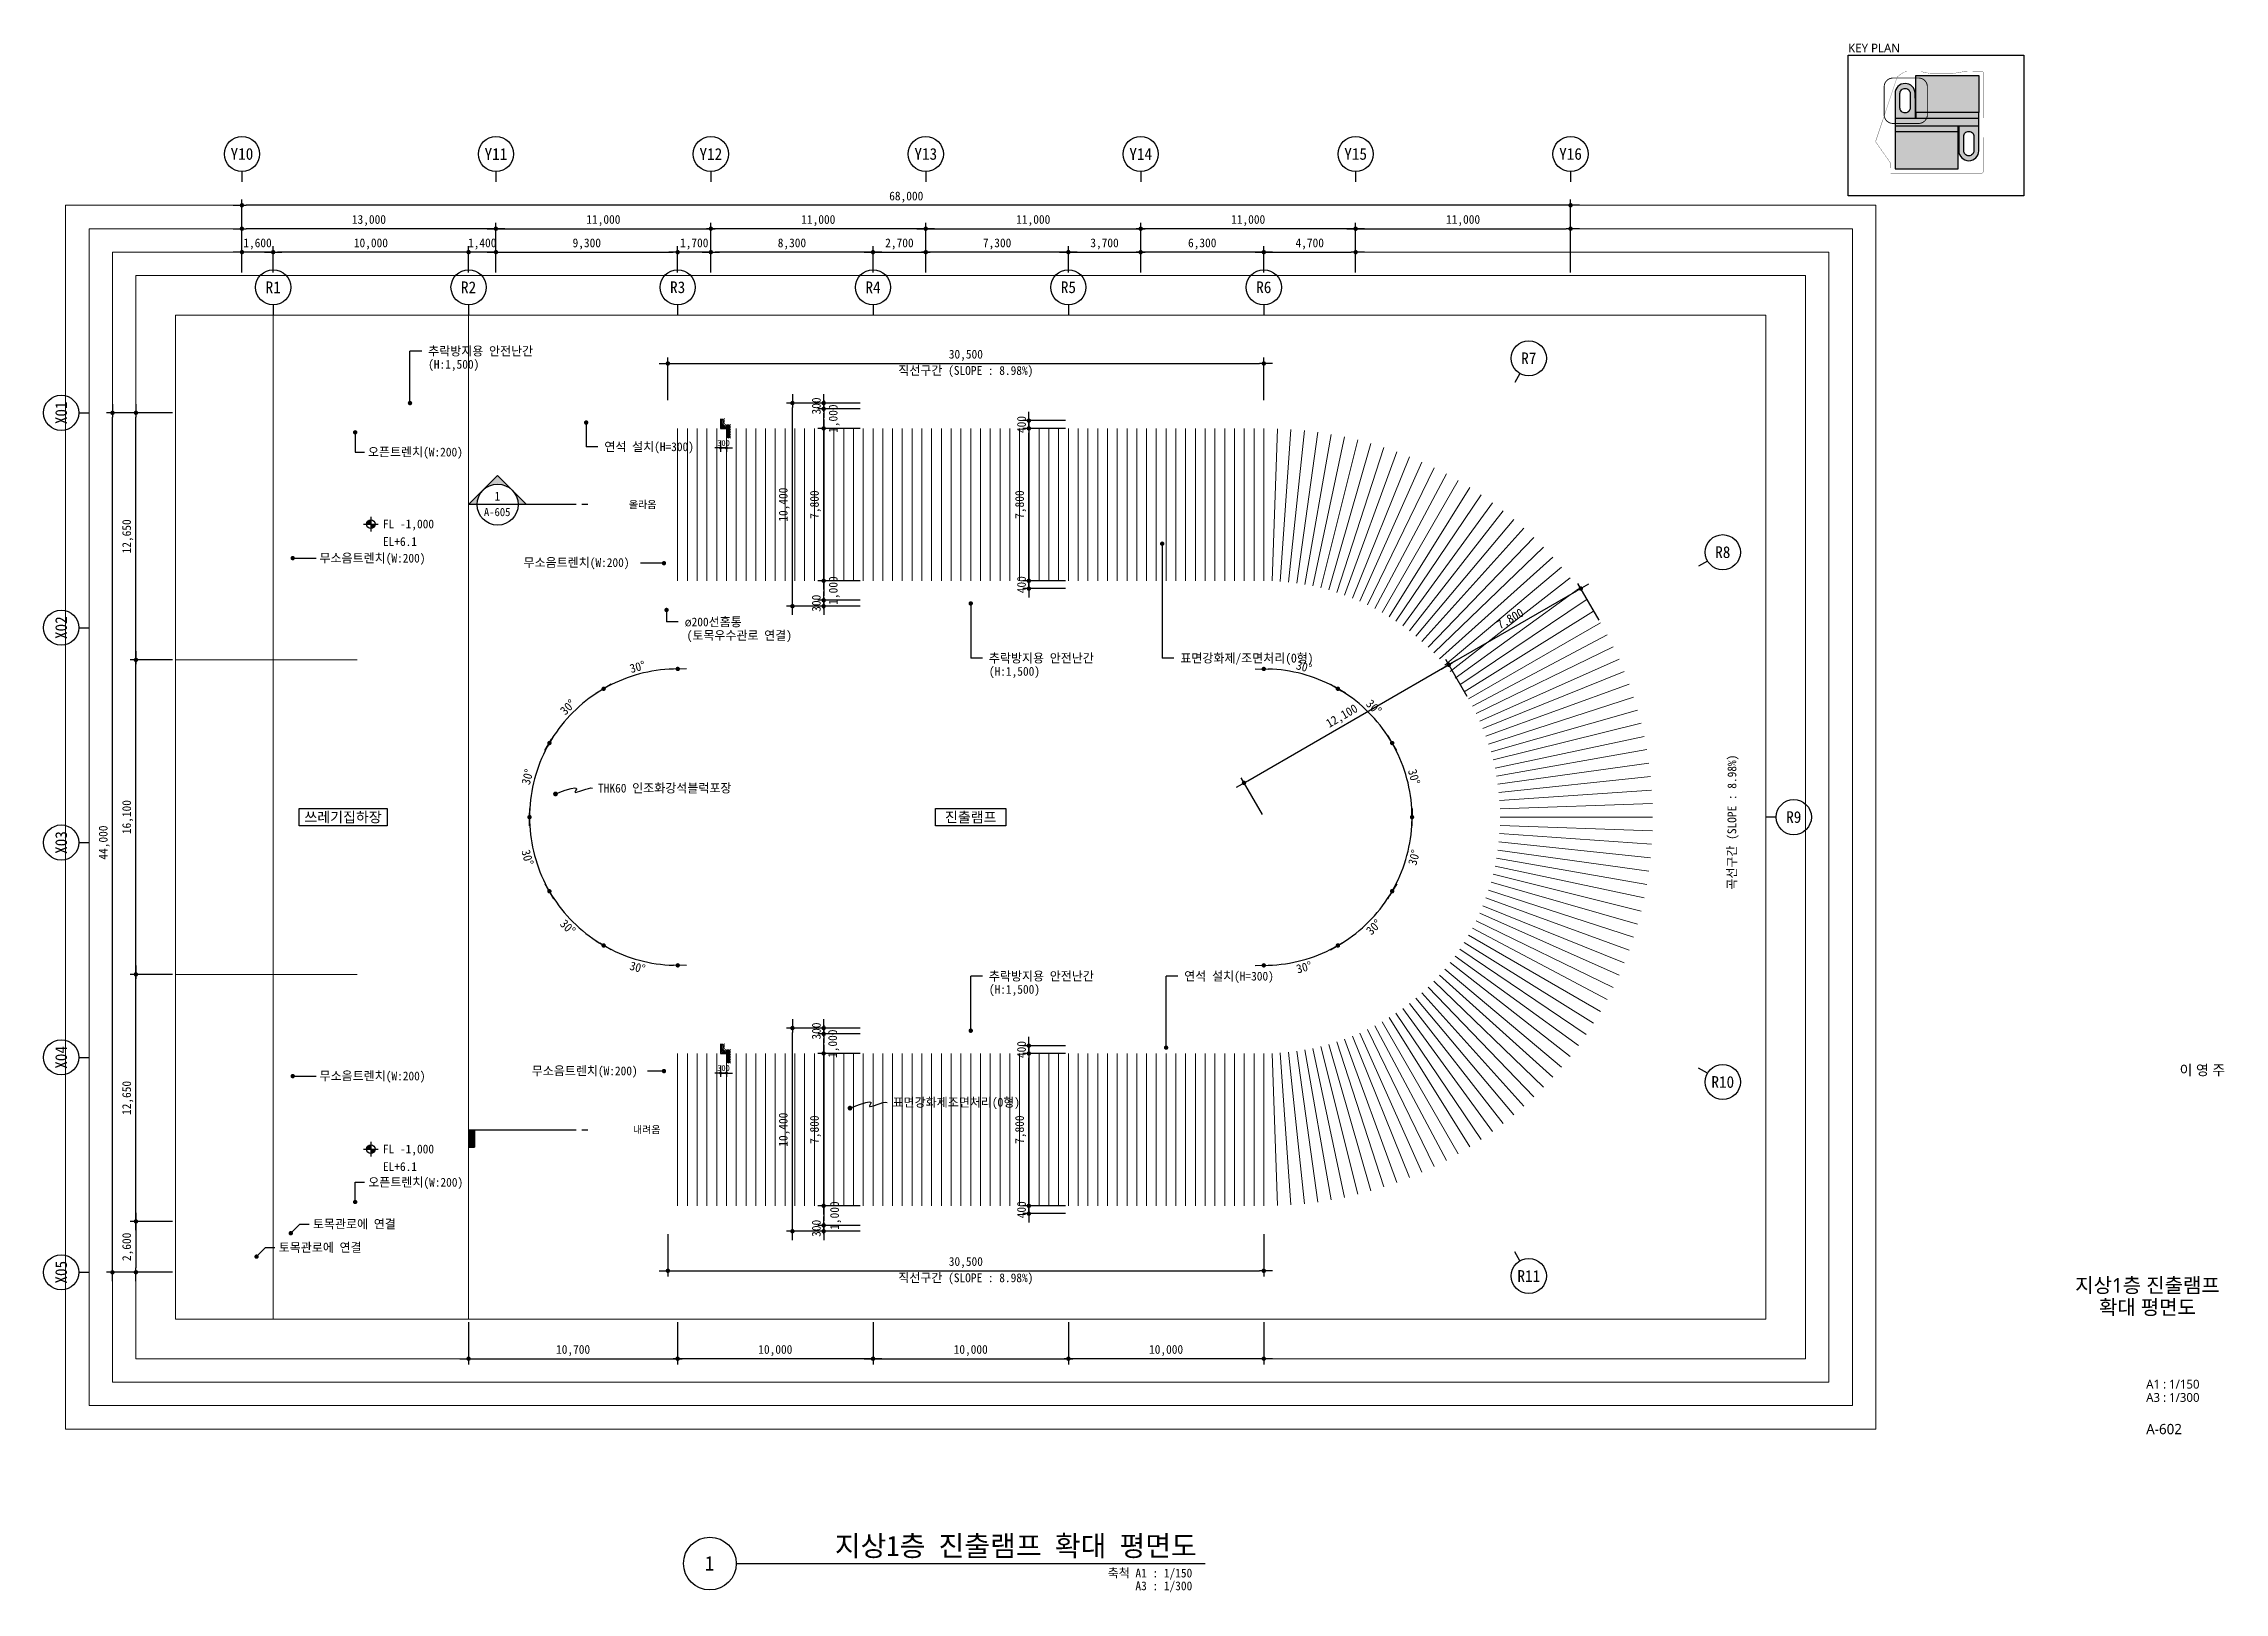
# Model space of a CAD drawing. Header units: millimetres. Extents: x 2292510 to 2787134, y 32296 to 526467.
# Drawn here: x 2423521 to 2535134, y 447176 to 526467 of the extents above; entities that cross this region are included whole.
import ezdxf
from ezdxf.enums import TextEntityAlignment as Align

# ---------------------------------------------------------------- set-up
doc = ezdxf.new("R2010")
doc.units = ezdxf.units.MM
doc.header["$LTSCALE"] = 200
doc.header["$MEASUREMENT"] = 0
for name, pattern in [('CEN', [62, 60, -1, 0, -1]), ('DASHDOTX2', [2, 1, -0.5, 0, -0.5]), ('PHANTOM', [63.5, 31.75, -6.35, 6.35, -6.35, 6.35, -6.35])]:
    doc.linetypes.add(name, pattern=pattern)
doc.layers.get('0').update_dxf_attribs({"linetype": 'CONTINUOUS'})
for name, color, linetype, lineweight in [('A-AXIS-BUBL', 7, 'CONTINUOUS', 25), ('A-BOND-LIN1', 4, 'DASHDOTX2', 25), ('A-BORD-TEXT', 3, 'CONTINUOUS', 25), ('A-CNTL', 1, 'CEN', 15), ('A-DIMS', 7, 'CONTINUOUS', 25), ('A-MKXS-LEAD', 7, 'CONTINUOUS', 25), ('A-MKXS-MAK1', 3, 'CONTINUOUS', 25), ('A-MKXS-MAK2', 3, 'DASHDOTX2', 25), ('A-MKXS-TEXT1', 3, 'CONTINUOUS', 25), ('A-MKXS-TEXT2', 7, 'CONTINUOUS', 25), ('A-MKXX-NAME', 3, 'CONTINUOUS', 25), ('A-MKXX-SYMB', 7, 'CONTINUOUS', 25), ('A-SSXS-PATT', 8, 'CONTINUOUS', 18), ('A-XXXX-HATC', 8, 'CONTINUOUS', 18), ('A-XXXX-SYMB', 7, 'CONTINUOUS', 25), ('A-XXXX-TXT1', 3, 'CONTINUOUS', 25), ('A-XXXX-TXT2', 3, 'CONTINUOUS', 25)]:
    doc.layers.add(name, color=color, linetype=linetype, lineweight=lineweight)
doc.layers.add('A-XXXX-NPLT', color=144, linetype='CONTINUOUS', lineweight=15, plot=False)
doc.layers.add('색상', color=7, linetype='CONTINUOUS')
doc.styles.add('HY울릉도L', font='')
doc.styles.add('돋움', font='')
doc.styles.add('돋움체', font='')
doc.styles.add('맑은고딕', font='malgun.ttf')
doc.styles.get('HY울릉도L').set_extended_font_data('HYwulM')
doc.styles.get('돋움').set_extended_font_data('DotumChe')
doc.styles.get('돋움체').set_extended_font_data('DotumChe')
doc.dimstyles.new('CDIM', dxfattribs={"dimtxt": 3, "dimasz": 1.5, "dimexe": 2, "dimexo": 1, "dimgap": 1, "dimtad": 1, "dimdec": 0, "dimrnd": 0.5, "dimzin": 0, "dimdsep": 32, "dimlunit": 6, "dimtxsty": 'HY울릉도L', "dimblk1": '_CIDOT', "dimblk2": '_CIDOT', "dimsah": 1, "dimcen": 5.5, "dimclrd": 2, "dimclre": 2, "dimclrt": 7, "dimadec": 0, "dimazin": 0, "dimtfac": 1, "dimtdec": 0, "dimtix": 1, "dimtmove": 2, "dimatfit": 1, "dimldrblk": '_CIDOT', "dimfxl": 1, "dimtolj": 1, "dimtzin": 0, "dimlwd": -1, "dimarcsym": 0})

msp = doc.modelspace()

# ---------------------------------------------------------------- texts
at = {"layer": 'A-BORD-TEXT', "style": '맑은고딕'}
msp.add_text('이 영 주', height=525, dxfattribs=at).set_placement((2535172.3, 473653.9), align=Align.RIGHT)
for s, p in [('지상1층 진출램프', (2531195.8, 462899.3)), ('확대 평면도', (2531195.8, 461774.3))]:
    msp.add_text(s, height=750, dxfattribs=at).set_placement(p, align=Align.MIDDLE_CENTER)
for s, height, p in [('A1 : 1/150', 450, (2531131.3, 457610.8)), ('A3 : 1/300', 450, (2531131.3, 456930.6)), ('A-602', 525, (2531131.3, 455275.1))]:
    msp.add_text(s, height=height, dxfattribs=at).set_placement(p)
at = {"layer": 'A-DIMS', "color": 3, "char_height": 450, "attachment_point": 5, "style": '돋움'}
for insert in [(2470720.8, 509672.7), (2470720.8, 463222.7)]:
    msp.add_mtext('\\A1;직선구간 (SLOPE : 8.98%)', dxfattribs=dict(at, insert=insert))
at = {"layer": 'A-DIMS', "color": 3, "insert": (2509988.9, 486609.6), "char_height": 450, "attachment_point": 5, "rotation": 90, "style": '돋움'}
msp.add_mtext('\\A1;곡선구간 (SLOPE : 8.98%)', dxfattribs=at)
at = {"layer": 'A-MKXS-TEXT1', "style": '돋움체'}
for s, p in [('추락방지용 안전난간', (2443201.2, 510723.7)), ('(H:1,500)', (2443201.2, 510048.7)), ('오픈트렌치(W:200)', (2440120, 505557.2)), ('연석 설치(H=300)', (2452218.4, 505828.5)), ('무소음트렌치(W:200)', (2437640.6, 500125)), ('무소음트렌치(W:200)', (2448083.9, 499900)), ('ø200선홈통', (2456332.5, 496859)), ('(토목우수관로 연결)', (2456432.4, 496167.2)), ('추락방지용 안전난간', (2471899.9, 495004.4)), ('(H:1,500)', (2471899.9, 494329.4)), ('표면강화제/조면처리(O형)', (2481699.9, 495004.4)), ('추락방지용 안전난간', (2471899.9, 478723.7)), ('연석 설치(H=300)', (2481899.9, 478723.7)), ('(H:1,500)', (2471899.9, 478048.7)), ('무소음트렌치(W:200)', (2437642.9, 473615.6)), ('무소음트렌치(W:200)', (2448502, 473875.1)), ('오픈트렌치(W:200)', (2440135.4, 468173.8)), ('토목관로에 연결', (2437303.9, 466033.4)), ('토목관로에 연결', (2435553.9, 464833.4))]:
    msp.add_text(s, height=450, dxfattribs=at).set_placement(p, align=Align.MIDDLE_LEFT)
at = {"layer": 'A-MKXS-TEXT2', "style": '돋움체'}
for s, height, p in [('1', 450, (2446743.1, 503298.3)), ('A-605', 420, (2446734.4, 502482.4))]:
    msp.add_text(s, height=height, dxfattribs=at).set_placement(p, align=Align.MIDDLE)
at = {"layer": 'A-MKXX-NAME', "style": '돋움체'}
for s, p in [('쓰레기집하장', (2438846.7, 486865.5)), ('진출램프', (2470970.8, 486865.5))]:
    msp.add_text(s, height=525, dxfattribs=at).set_placement(p, align=Align.MIDDLE_CENTER)
at = {"layer": 'A-XXXX-TXT1', "style": '돋움체'}
msp.add_text('지상1층 진출램프 확대 평면도', height=1050, dxfattribs=at).set_placement((2482542, 448718.4), align=Align.BOTTOM_RIGHT)
msp.add_text('1', height=750, dxfattribs=at).set_placement((2457603.4, 448666.5), align=Align.MIDDLE)
for s, p in [('축척 A1 : 1/150', (2482308.4, 448392.1)), ('A3 : 1/300', (2482308.4, 447735.3))]:
    msp.add_text(s, height=450, dxfattribs=at).set_placement(p, align=Align.TOP_RIGHT)
at = {"layer": 'A-XXXX-TXT2', "style": '돋움체'}
for s, p in [('올라옴', (2454180.5, 502865.5)), ('내려옴', (2454388.8, 470865.5))]:
    msp.add_text(s, height=375, dxfattribs=at).set_placement(p, align=Align.MIDDLE_CENTER)
for s, p in [('EL+6.1', (2440886.4, 500976)), ('FL -1,000', (2440886.4, 501876)), ('THK60 인조화강석블럭포장', (2451898.4, 488351.2)), ('표면강화제조면처리(O형)', (2466970.8, 472263.7)), ('FL -1,000', (2440886.4, 469876)), ('EL+6.1', (2440886.4, 468976))]:
    msp.add_text(s, height=450, dxfattribs=at).set_placement(p, align=Align.MIDDLE_LEFT)

# ---------------------------------------------------------------- blocks, each defined once
blk = doc.blocks.new('_CIDOT')
at = {"color": 0, "linetype": 'ByBlock'}
blk.add_line((2, 0), (-1, 0), dxfattribs=at)
at = {"color": 0, "linetype": 'ByBlock', "const_width": 0.5}
blk.add_lwpolyline([(-0.25, 0, 1), (0.25, 0, 1)], format="xyb", close=True, dxfattribs=at)
blk = doc.blocks.new('*D254')
at = {"layer": 'A-DIMS', "lineweight": -2, "transparency": 16777216}
for p, q in [((43241, 72425), (43241, 73775)), ((44941, 72425), (44941, 73775))]:
    blk.add_line(p, q, dxfattribs=at)
at = {"layer": 'A-DIMS', "transparency": 16777216}
for p, q in [((43016, 73475), (42791, 73475)), ((44941, 73475), (43241, 73475)), ((45166, 73475), (45391, 73475))]:
    blk.add_line(p, q, dxfattribs=at)
at = {"layer": 'A-DIMS', "transparency": 16777216, "xscale": 225, "yscale": 225, "zscale": 225}
blk.add_blockref('_CIDOT', (43241, 73475), dxfattribs=at)
at = {"layer": 'A-DIMS', "transparency": 16777216, "xscale": 225, "yscale": 225, "zscale": 225, "rotation": 180}
blk.add_blockref('_CIDOT', (44941, 73475), dxfattribs=at)
at = {"layer": 'A-DIMS', "color": 3, "transparency": 16777216, "insert": (44091, 73893), "char_height": 450, "attachment_point": 5, "style": '돋움'}
blk.add_mtext('\\A1;1,700', dxfattribs=at)
blk = doc.blocks.new('*D255')
at = {"layer": 'A-DIMS', "lineweight": -2, "transparency": 16777216}
for p, q in [((53241, 72425), (53241, 73775)), ((55941, 72425), (55941, 73775))]:
    blk.add_line(p, q, dxfattribs=at)
at = {"layer": 'A-DIMS', "transparency": 16777216}
blk.add_line((53466, 73475), (55716, 73475), dxfattribs=at)
at = {"layer": 'A-DIMS', "transparency": 16777216, "xscale": 225, "yscale": 225, "zscale": 225, "rotation": 180}
blk.add_blockref('_CIDOT', (53241, 73475), dxfattribs=at)
at = {"layer": 'A-DIMS', "transparency": 16777216, "xscale": 225, "yscale": 225, "zscale": 225}
blk.add_blockref('_CIDOT', (55941, 73475), dxfattribs=at)
at = {"layer": 'A-DIMS', "color": 3, "transparency": 16777216, "insert": (54591, 73893), "char_height": 450, "attachment_point": 5, "style": '돋움'}
blk.add_mtext('\\A1;2,700', dxfattribs=at)
blk = doc.blocks.new('*D256')
at = {"layer": 'A-DIMS', "lineweight": -2, "transparency": 16777216}
for p, q in [((63241, 72425), (63241, 73775)), ((66941, 72425), (66941, 73775))]:
    blk.add_line(p, q, dxfattribs=at)
at = {"layer": 'A-DIMS', "transparency": 16777216}
blk.add_line((63466, 73475), (66716, 73475), dxfattribs=at)
at = {"layer": 'A-DIMS', "transparency": 16777216, "xscale": 225, "yscale": 225, "zscale": 225, "rotation": 180}
blk.add_blockref('_CIDOT', (63241, 73475), dxfattribs=at)
at = {"layer": 'A-DIMS', "transparency": 16777216, "xscale": 225, "yscale": 225, "zscale": 225}
blk.add_blockref('_CIDOT', (66941, 73475), dxfattribs=at)
at = {"layer": 'A-DIMS', "color": 3, "transparency": 16777216, "insert": (65091, 73893), "char_height": 450, "attachment_point": 5, "style": '돋움'}
blk.add_mtext('\\A1;3,700', dxfattribs=at)
blk = doc.blocks.new('*D257')
at = {"layer": 'A-DIMS', "lineweight": -2, "transparency": 16777216}
for p, q in [((32541, 72425), (32541, 73775)), ((33941, 72425), (33941, 73775))]:
    blk.add_line(p, q, dxfattribs=at)
at = {"layer": 'A-DIMS', "transparency": 16777216}
for p, q in [((32316, 73475), (32091, 73475)), ((33941, 73475), (32541, 73475)), ((34166, 73475), (34391, 73475))]:
    blk.add_line(p, q, dxfattribs=at)
at = {"layer": 'A-DIMS', "transparency": 16777216, "xscale": 225, "yscale": 225, "zscale": 225}
blk.add_blockref('_CIDOT', (32541, 73475), dxfattribs=at)
at = {"layer": 'A-DIMS', "transparency": 16777216, "xscale": 225, "yscale": 225, "zscale": 225, "rotation": 180}
blk.add_blockref('_CIDOT', (33941, 73475), dxfattribs=at)
at = {"layer": 'A-DIMS', "color": 3, "transparency": 16777216, "insert": (33241, 73893), "char_height": 450, "attachment_point": 5, "style": '돋움'}
blk.add_mtext('\\A1;1,400', dxfattribs=at)
blk = doc.blocks.new('*D258')
at = {"layer": 'A-DIMS', "lineweight": -2, "transparency": 16777216}
for p, q in [((22541, 72425), (22541, 73775)), ((32541, 72425), (32541, 73775))]:
    blk.add_line(p, q, dxfattribs=at)
at = {"layer": 'A-DIMS', "transparency": 16777216}
blk.add_line((32316, 73475), (22766, 73475), dxfattribs=at)
at = {"layer": 'A-DIMS', "transparency": 16777216, "xscale": 225, "yscale": 225, "zscale": 225, "rotation": 180}
blk.add_blockref('_CIDOT', (22541, 73475), dxfattribs=at)
at = {"layer": 'A-DIMS', "transparency": 16777216, "xscale": 225, "yscale": 225, "zscale": 225}
blk.add_blockref('_CIDOT', (32541, 73475), dxfattribs=at)
at = {"layer": 'A-DIMS', "color": 3, "transparency": 16777216, "insert": (27541, 73893), "char_height": 450, "attachment_point": 5, "style": '돋움'}
blk.add_mtext('\\A1;10,000', dxfattribs=at)
blk = doc.blocks.new('*D259')
at = {"layer": 'A-DIMS', "lineweight": -2, "transparency": 16777216}
for p, q in [((20941, 72425), (20941, 73775)), ((22541, 72425), (22541, 73775))]:
    blk.add_line(p, q, dxfattribs=at)
at = {"layer": 'A-DIMS', "transparency": 16777216}
for p, q in [((20716, 73475), (20491, 73475)), ((22541, 73475), (20941, 73475)), ((22766, 73475), (22991, 73475))]:
    blk.add_line(p, q, dxfattribs=at)
at = {"layer": 'A-DIMS', "transparency": 16777216, "xscale": 225, "yscale": 225, "zscale": 225}
blk.add_blockref('_CIDOT', (20941, 73475), dxfattribs=at)
at = {"layer": 'A-DIMS', "transparency": 16777216, "xscale": 225, "yscale": 225, "zscale": 225, "rotation": 180}
blk.add_blockref('_CIDOT', (22541, 73475), dxfattribs=at)
at = {"layer": 'A-DIMS', "color": 3, "transparency": 16777216, "insert": (21741, 73893), "char_height": 450, "attachment_point": 5, "style": '돋움'}
blk.add_mtext('\\A1;1,600', dxfattribs=at)
blk = doc.blocks.new('*D260')
at = {"layer": 'A-DIMS', "lineweight": -2, "transparency": 16777216}
for p, q in [((17391, 36500), (15216, 36500)), ((17391, 23850), (15216, 23850))]:
    blk.add_line(p, q, dxfattribs=at)
at = {"layer": 'A-DIMS', "transparency": 16777216}
blk.add_line((15516, 24075), (15516, 36275), dxfattribs=at)
at = {"layer": 'A-DIMS', "transparency": 16777216, "xscale": 225, "yscale": 225, "zscale": 225}
for p, rotation in [((15516, 36500), 90), ((15516, 23850), 270)]:
    blk.add_blockref('_CIDOT', p, dxfattribs=dict(at, rotation=rotation))
at = {"layer": 'A-DIMS', "color": 3, "transparency": 16777216, "insert": (15098, 30175), "char_height": 450, "attachment_point": 5, "rotation": 90, "style": '돋움'}
blk.add_mtext('\\A1;12,650', dxfattribs=at)
blk = doc.blocks.new('*D261')
at = {"layer": 'A-DIMS', "lineweight": -2, "transparency": 16777216}
for p, q in [((17391, 52600), (15216, 52600)), ((17391, 36500), (15216, 36500))]:
    blk.add_line(p, q, dxfattribs=at)
at = {"layer": 'A-DIMS', "transparency": 16777216}
blk.add_line((15516, 36725), (15516, 52375), dxfattribs=at)
at = {"layer": 'A-DIMS', "transparency": 16777216, "xscale": 225, "yscale": 225, "zscale": 225}
for p, rotation in [((15516, 52600), 90), ((15516, 36500), 270)]:
    blk.add_blockref('_CIDOT', p, dxfattribs=dict(at, rotation=rotation))
at = {"layer": 'A-DIMS', "color": 3, "transparency": 16777216, "insert": (15098, 44550), "char_height": 450, "attachment_point": 5, "rotation": 90, "style": '돋움'}
blk.add_mtext('\\A1;16,100', dxfattribs=at)
blk = doc.blocks.new('*D262')
at = {"layer": 'A-DIMS', "lineweight": -2, "transparency": 16777216}
for p, q in [((17391, 65250), (15216, 65250)), ((17391, 52600), (15216, 52600))]:
    blk.add_line(p, q, dxfattribs=at)
at = {"layer": 'A-DIMS', "transparency": 16777216}
blk.add_line((15516, 52825), (15516, 65025), dxfattribs=at)
at = {"layer": 'A-DIMS', "transparency": 16777216, "xscale": 225, "yscale": 225, "zscale": 225}
for p, rotation in [((15516, 65250), 90), ((15516, 52600), 270)]:
    blk.add_blockref('_CIDOT', p, dxfattribs=dict(at, rotation=rotation))
at = {"layer": 'A-DIMS', "color": 3, "transparency": 16777216, "insert": (15098, 58925), "char_height": 450, "attachment_point": 5, "rotation": 90, "style": '돋움'}
blk.add_mtext('\\A1;12,650', dxfattribs=at)
blk = doc.blocks.new('*D263')
at = {"layer": 'A-DIMS', "lineweight": -2, "transparency": 16777216}
for p, q in [((17391, 23850), (15216, 23850)), ((17391, 21250), (15216, 21250))]:
    blk.add_line(p, q, dxfattribs=at)
at = {"layer": 'A-DIMS', "transparency": 16777216}
blk.add_line((15516, 23625), (15516, 21475), dxfattribs=at)
at = {"layer": 'A-DIMS', "transparency": 16777216, "xscale": 225, "yscale": 225, "zscale": 225}
for p, rotation in [((15516, 23850), 90), ((15516, 21250), 270)]:
    blk.add_blockref('_CIDOT', p, dxfattribs=dict(at, rotation=rotation))
at = {"layer": 'A-DIMS', "color": 3, "transparency": 16777216, "insert": (15098, 22550), "char_height": 450, "attachment_point": 5, "rotation": 90, "style": '돋움'}
blk.add_mtext('\\A1;2,600', dxfattribs=at)
blk = doc.blocks.new('*D264')
at = {"layer": 'A-DIMS', "lineweight": -2, "transparency": 16777216}
for p, q in [((17391, 65250), (14016, 65250)), ((17391, 21250), (14016, 21250))]:
    blk.add_line(p, q, dxfattribs=at)
at = {"layer": 'A-DIMS', "transparency": 16777216}
blk.add_line((14316, 21475), (14316, 65025), dxfattribs=at)
at = {"layer": 'A-DIMS', "transparency": 16777216, "xscale": 225, "yscale": 225, "zscale": 225}
for p, rotation in [((14316, 65250), 90), ((14316, 21250), 270)]:
    blk.add_blockref('_CIDOT', p, dxfattribs=dict(at, rotation=rotation))
at = {"layer": 'A-DIMS', "color": 3, "transparency": 16777216, "insert": (13898, 43250), "char_height": 450, "attachment_point": 5, "rotation": 90, "style": '돋움'}
blk.add_mtext('\\A1;44,000', dxfattribs=at)
blk = doc.blocks.new('*D265')
at = {"layer": 'A-DIMS', "lineweight": -2, "transparency": 16777216}
for p, q in [((20941, 72425), (20941, 76175)), ((88941, 72425), (88941, 76175))]:
    blk.add_line(p, q, dxfattribs=at)
at = {"layer": 'A-DIMS', "transparency": 16777216}
blk.add_line((88716, 75875), (21166, 75875), dxfattribs=at)
at = {"layer": 'A-DIMS', "transparency": 16777216, "xscale": 225, "yscale": 225, "zscale": 225, "rotation": 180}
blk.add_blockref('_CIDOT', (20941, 75875), dxfattribs=at)
at = {"layer": 'A-DIMS', "transparency": 16777216, "xscale": 225, "yscale": 225, "zscale": 225}
blk.add_blockref('_CIDOT', (88941, 75875), dxfattribs=at)
at = {"layer": 'A-DIMS', "color": 3, "transparency": 16777216, "insert": (54941, 76293), "char_height": 450, "attachment_point": 5, "style": '돋움'}
blk.add_mtext('\\A1;68,000', dxfattribs=at)
blk = doc.blocks.new('*D266')
at = {"layer": 'A-DIMS', "lineweight": -2, "transparency": 16777216}
for p, q in [((20941, 72425), (20941, 74975)), ((33941, 72425), (33941, 74975))]:
    blk.add_line(p, q, dxfattribs=at)
at = {"layer": 'A-DIMS', "transparency": 16777216}
blk.add_line((33716, 74675), (21166, 74675), dxfattribs=at)
at = {"layer": 'A-DIMS', "transparency": 16777216, "xscale": 225, "yscale": 225, "zscale": 225, "rotation": 180}
blk.add_blockref('_CIDOT', (20941, 74675), dxfattribs=at)
at = {"layer": 'A-DIMS', "transparency": 16777216, "xscale": 225, "yscale": 225, "zscale": 225}
blk.add_blockref('_CIDOT', (33941, 74675), dxfattribs=at)
at = {"layer": 'A-DIMS', "color": 3, "transparency": 16777216, "insert": (27441, 75093), "char_height": 450, "attachment_point": 5, "style": '돋움'}
blk.add_mtext('\\A1;13,000', dxfattribs=at)
blk = doc.blocks.new('*D267')
at = {"layer": 'A-DIMS', "lineweight": -2, "transparency": 16777216}
for p, q in [((55941, 72425), (55941, 73775)), ((63241, 72425), (63241, 73775))]:
    blk.add_line(p, q, dxfattribs=at)
at = {"layer": 'A-DIMS', "transparency": 16777216}
blk.add_line((63016, 73475), (56166, 73475), dxfattribs=at)
at = {"layer": 'A-DIMS', "transparency": 16777216, "xscale": 225, "yscale": 225, "zscale": 225, "rotation": 180}
blk.add_blockref('_CIDOT', (55941, 73475), dxfattribs=at)
at = {"layer": 'A-DIMS', "transparency": 16777216, "xscale": 225, "yscale": 225, "zscale": 225}
blk.add_blockref('_CIDOT', (63241, 73475), dxfattribs=at)
at = {"layer": 'A-DIMS', "color": 3, "transparency": 16777216, "insert": (59591, 73893), "char_height": 450, "attachment_point": 5, "style": '돋움'}
blk.add_mtext('\\A1;7,300', dxfattribs=at)
blk = doc.blocks.new('*D268')
at = {"layer": 'A-DIMS', "lineweight": -2, "transparency": 16777216}
for p, q in [((66941, 72425), (66941, 73775)), ((73241, 72425), (73241, 73775))]:
    blk.add_line(p, q, dxfattribs=at)
at = {"layer": 'A-DIMS', "transparency": 16777216}
blk.add_line((73016, 73475), (67166, 73475), dxfattribs=at)
at = {"layer": 'A-DIMS', "transparency": 16777216, "xscale": 225, "yscale": 225, "zscale": 225, "rotation": 180}
blk.add_blockref('_CIDOT', (66941, 73475), dxfattribs=at)
at = {"layer": 'A-DIMS', "transparency": 16777216, "xscale": 225, "yscale": 225, "zscale": 225}
blk.add_blockref('_CIDOT', (73241, 73475), dxfattribs=at)
at = {"layer": 'A-DIMS', "color": 3, "transparency": 16777216, "insert": (70091, 73893), "char_height": 450, "attachment_point": 5, "style": '돋움'}
blk.add_mtext('\\A1;6,300', dxfattribs=at)
blk = doc.blocks.new('*D269')
at = {"layer": 'A-DIMS', "lineweight": -2, "transparency": 16777216}
for p, q in [((73241, 72425), (73241, 73775)), ((77941, 72425), (77941, 73775))]:
    blk.add_line(p, q, dxfattribs=at)
at = {"layer": 'A-DIMS', "transparency": 16777216}
blk.add_line((73466, 73475), (77716, 73475), dxfattribs=at)
at = {"layer": 'A-DIMS', "transparency": 16777216, "xscale": 225, "yscale": 225, "zscale": 225, "rotation": 180}
blk.add_blockref('_CIDOT', (73241, 73475), dxfattribs=at)
at = {"layer": 'A-DIMS', "transparency": 16777216, "xscale": 225, "yscale": 225, "zscale": 225}
blk.add_blockref('_CIDOT', (77941, 73475), dxfattribs=at)
at = {"layer": 'A-DIMS', "color": 3, "transparency": 16777216, "insert": (75591, 73893), "char_height": 450, "attachment_point": 5, "style": '돋움'}
blk.add_mtext('\\A1;4,700', dxfattribs=at)
blk = doc.blocks.new('*D270')
at = {"layer": 'A-DIMS', "lineweight": -2, "transparency": 16777216}
for p, q in [((33941, 72425), (33941, 74975)), ((44941, 72425), (44941, 74975))]:
    blk.add_line(p, q, dxfattribs=at)
at = {"layer": 'A-DIMS', "transparency": 16777216}
blk.add_line((34166, 74675), (44716, 74675), dxfattribs=at)
at = {"layer": 'A-DIMS', "transparency": 16777216, "xscale": 225, "yscale": 225, "zscale": 225, "rotation": 180}
blk.add_blockref('_CIDOT', (33941, 74675), dxfattribs=at)
at = {"layer": 'A-DIMS', "transparency": 16777216, "xscale": 225, "yscale": 225, "zscale": 225}
blk.add_blockref('_CIDOT', (44941, 74675), dxfattribs=at)
at = {"layer": 'A-DIMS', "color": 3, "transparency": 16777216, "insert": (39441, 75093), "char_height": 450, "attachment_point": 5, "style": '돋움'}
blk.add_mtext('\\A1;11,000', dxfattribs=at)
blk = doc.blocks.new('*D271')
at = {"layer": 'A-DIMS', "lineweight": -2, "transparency": 16777216}
for p, q in [((44941, 72425), (44941, 74975)), ((55941, 72425), (55941, 74975))]:
    blk.add_line(p, q, dxfattribs=at)
at = {"layer": 'A-DIMS', "transparency": 16777216}
blk.add_line((55716, 74675), (45166, 74675), dxfattribs=at)
at = {"layer": 'A-DIMS', "transparency": 16777216, "xscale": 225, "yscale": 225, "zscale": 225, "rotation": 180}
blk.add_blockref('_CIDOT', (44941, 74675), dxfattribs=at)
at = {"layer": 'A-DIMS', "transparency": 16777216, "xscale": 225, "yscale": 225, "zscale": 225}
blk.add_blockref('_CIDOT', (55941, 74675), dxfattribs=at)
at = {"layer": 'A-DIMS', "color": 3, "transparency": 16777216, "insert": (50441, 75093), "char_height": 450, "attachment_point": 5, "style": '돋움'}
blk.add_mtext('\\A1;11,000', dxfattribs=at)
blk = doc.blocks.new('*D272')
at = {"layer": 'A-DIMS', "lineweight": -2, "transparency": 16777216}
for p, q in [((55941, 72425), (55941, 74975)), ((66941, 72425), (66941, 74975))]:
    blk.add_line(p, q, dxfattribs=at)
at = {"layer": 'A-DIMS', "transparency": 16777216}
blk.add_line((56166, 74675), (66716, 74675), dxfattribs=at)
at = {"layer": 'A-DIMS', "transparency": 16777216, "xscale": 225, "yscale": 225, "zscale": 225, "rotation": 180}
blk.add_blockref('_CIDOT', (55941, 74675), dxfattribs=at)
at = {"layer": 'A-DIMS', "transparency": 16777216, "xscale": 225, "yscale": 225, "zscale": 225}
blk.add_blockref('_CIDOT', (66941, 74675), dxfattribs=at)
at = {"layer": 'A-DIMS', "color": 3, "transparency": 16777216, "insert": (61441, 75093), "char_height": 450, "attachment_point": 5, "style": '돋움'}
blk.add_mtext('\\A1;11,000', dxfattribs=at)
blk = doc.blocks.new('*D273')
at = {"layer": 'A-DIMS', "lineweight": -2, "transparency": 16777216}
for p, q in [((66941, 72425), (66941, 74975)), ((77941, 72425), (77941, 74975))]:
    blk.add_line(p, q, dxfattribs=at)
at = {"layer": 'A-DIMS', "transparency": 16777216}
blk.add_line((77716, 74675), (67166, 74675), dxfattribs=at)
at = {"layer": 'A-DIMS', "transparency": 16777216, "xscale": 225, "yscale": 225, "zscale": 225, "rotation": 180}
blk.add_blockref('_CIDOT', (66941, 74675), dxfattribs=at)
at = {"layer": 'A-DIMS', "transparency": 16777216, "xscale": 225, "yscale": 225, "zscale": 225}
blk.add_blockref('_CIDOT', (77941, 74675), dxfattribs=at)
at = {"layer": 'A-DIMS', "color": 3, "transparency": 16777216, "insert": (72441, 75093), "char_height": 450, "attachment_point": 5, "style": '돋움'}
blk.add_mtext('\\A1;11,000', dxfattribs=at)
blk = doc.blocks.new('*D274')
at = {"layer": 'A-DIMS', "lineweight": -2, "transparency": 16777216}
for p, q in [((77941, 72425), (77941, 74975)), ((88941, 72425), (88941, 74975))]:
    blk.add_line(p, q, dxfattribs=at)
at = {"layer": 'A-DIMS', "transparency": 16777216}
blk.add_line((78166, 74675), (88716, 74675), dxfattribs=at)
at = {"layer": 'A-DIMS', "transparency": 16777216, "xscale": 225, "yscale": 225, "zscale": 225, "rotation": 180}
blk.add_blockref('_CIDOT', (77941, 74675), dxfattribs=at)
at = {"layer": 'A-DIMS', "transparency": 16777216, "xscale": 225, "yscale": 225, "zscale": 225}
blk.add_blockref('_CIDOT', (88941, 74675), dxfattribs=at)
at = {"layer": 'A-DIMS', "color": 3, "transparency": 16777216, "insert": (83441, 75093), "char_height": 450, "attachment_point": 5, "style": '돋움'}
blk.add_mtext('\\A1;11,000', dxfattribs=at)
blk = doc.blocks.new('*D275')
at = {"layer": 'A-DIMS', "lineweight": -2, "transparency": 16777216}
for p, q in [((33941, 72425), (33941, 73775)), ((43241, 72425), (43241, 73775))]:
    blk.add_line(p, q, dxfattribs=at)
at = {"layer": 'A-DIMS', "transparency": 16777216}
blk.add_line((34166, 73475), (43016, 73475), dxfattribs=at)
at = {"layer": 'A-DIMS', "transparency": 16777216, "xscale": 225, "yscale": 225, "zscale": 225, "rotation": 180}
blk.add_blockref('_CIDOT', (33941, 73475), dxfattribs=at)
at = {"layer": 'A-DIMS', "transparency": 16777216, "xscale": 225, "yscale": 225, "zscale": 225}
blk.add_blockref('_CIDOT', (43241, 73475), dxfattribs=at)
at = {"layer": 'A-DIMS', "color": 3, "transparency": 16777216, "insert": (38591, 73893), "char_height": 450, "attachment_point": 5, "style": '돋움'}
blk.add_mtext('\\A1;9,300', dxfattribs=at)
blk = doc.blocks.new('*D276')
at = {"layer": 'A-DIMS', "lineweight": -2, "transparency": 16777216}
for p, q in [((44941, 72425), (44941, 73775)), ((53241, 72425), (53241, 73775))]:
    blk.add_line(p, q, dxfattribs=at)
at = {"layer": 'A-DIMS', "transparency": 16777216}
blk.add_line((53016, 73475), (45166, 73475), dxfattribs=at)
at = {"layer": 'A-DIMS', "transparency": 16777216, "xscale": 225, "yscale": 225, "zscale": 225, "rotation": 180}
blk.add_blockref('_CIDOT', (44941, 73475), dxfattribs=at)
at = {"layer": 'A-DIMS', "transparency": 16777216, "xscale": 225, "yscale": 225, "zscale": 225}
blk.add_blockref('_CIDOT', (53241, 73475), dxfattribs=at)
at = {"layer": 'A-DIMS', "color": 3, "transparency": 16777216, "insert": (49091, 73893), "char_height": 450, "attachment_point": 5, "style": '돋움'}
blk.add_mtext('\\A1;8,300', dxfattribs=at)
blk = doc.blocks.new('*D277')
at = {"layer": 'A-DIMS', "lineweight": -2, "transparency": 16777216}
for p, q in [((43241, 18700), (43241, 16525)), ((53241, 18700), (53241, 16525))]:
    blk.add_line(p, q, dxfattribs=at)
at = {"layer": 'A-DIMS', "transparency": 16777216}
blk.add_line((53016, 16825), (43466, 16825), dxfattribs=at)
at = {"layer": 'A-DIMS', "transparency": 16777216, "xscale": 225, "yscale": 225, "zscale": 225, "rotation": 180}
blk.add_blockref('_CIDOT', (43241, 16825), dxfattribs=at)
at = {"layer": 'A-DIMS', "transparency": 16777216, "xscale": 225, "yscale": 225, "zscale": 225}
blk.add_blockref('_CIDOT', (53241, 16825), dxfattribs=at)
at = {"layer": 'A-DIMS', "color": 3, "transparency": 16777216, "insert": (48241, 17243), "char_height": 450, "attachment_point": 5, "style": '돋움'}
blk.add_mtext('\\A1;10,000', dxfattribs=at)
blk = doc.blocks.new('*D278')
at = {"layer": 'A-DIMS', "lineweight": -2, "transparency": 16777216}
for p, q in [((53241, 18700), (53241, 16525)), ((63241, 18700), (63241, 16525))]:
    blk.add_line(p, q, dxfattribs=at)
at = {"layer": 'A-DIMS', "transparency": 16777216}
blk.add_line((53466, 16825), (63016, 16825), dxfattribs=at)
at = {"layer": 'A-DIMS', "transparency": 16777216, "xscale": 225, "yscale": 225, "zscale": 225, "rotation": 180}
blk.add_blockref('_CIDOT', (53241, 16825), dxfattribs=at)
at = {"layer": 'A-DIMS', "transparency": 16777216, "xscale": 225, "yscale": 225, "zscale": 225}
blk.add_blockref('_CIDOT', (63241, 16825), dxfattribs=at)
at = {"layer": 'A-DIMS', "color": 3, "transparency": 16777216, "insert": (58241, 17243), "char_height": 450, "attachment_point": 5, "style": '돋움'}
blk.add_mtext('\\A1;10,000', dxfattribs=at)
blk = doc.blocks.new('*D279')
at = {"layer": 'A-DIMS', "lineweight": -2, "transparency": 16777216}
for p, q in [((63241, 18700), (63241, 16525)), ((73241, 18700), (73241, 16525))]:
    blk.add_line(p, q, dxfattribs=at)
at = {"layer": 'A-DIMS', "transparency": 16777216}
blk.add_line((73016, 16825), (63466, 16825), dxfattribs=at)
at = {"layer": 'A-DIMS', "transparency": 16777216, "xscale": 225, "yscale": 225, "zscale": 225, "rotation": 180}
blk.add_blockref('_CIDOT', (63241, 16825), dxfattribs=at)
at = {"layer": 'A-DIMS', "transparency": 16777216, "xscale": 225, "yscale": 225, "zscale": 225}
blk.add_blockref('_CIDOT', (73241, 16825), dxfattribs=at)
at = {"layer": 'A-DIMS', "color": 3, "transparency": 16777216, "insert": (68241, 17243), "char_height": 450, "attachment_point": 5, "style": '돋움'}
blk.add_mtext('\\A1;10,000', dxfattribs=at)
blk = doc.blocks.new('*D280')
at = {"layer": 'A-DIMS', "lineweight": -2, "transparency": 16777216}
for p, q in [((32541, 18700), (32541, 16525)), ((43241, 18700), (43241, 16525))]:
    blk.add_line(p, q, dxfattribs=at)
at = {"layer": 'A-DIMS', "transparency": 16777216}
blk.add_line((32766, 16825), (43016, 16825), dxfattribs=at)
at = {"layer": 'A-DIMS', "transparency": 16777216, "xscale": 225, "yscale": 225, "zscale": 225, "rotation": 180}
blk.add_blockref('_CIDOT', (32541, 16825), dxfattribs=at)
at = {"layer": 'A-DIMS', "transparency": 16777216, "xscale": 225, "yscale": 225, "zscale": 225}
blk.add_blockref('_CIDOT', (43241, 16825), dxfattribs=at)
at = {"layer": 'A-DIMS', "color": 3, "transparency": 16777216, "insert": (37891, 17243), "char_height": 450, "attachment_point": 5, "style": '돋움'}
blk.add_mtext('\\A1;10,700', dxfattribs=at)
blk = doc.blocks.new('*D10')
at = {"layer": 'A-DIMS', "lineweight": -2, "transparency": 16777216}
for p, q in [((2455471, 508216), (2455471, 510391)), ((2485971, 508216), (2485971, 510391))]:
    blk.add_line(p, q, dxfattribs=at)
at = {"layer": 'A-DIMS', "transparency": 16777216}
blk.add_line((2455696, 510091), (2485746, 510091), dxfattribs=at)
at = {"layer": 'A-DIMS', "transparency": 16777216, "xscale": 225, "yscale": 225, "zscale": 225, "rotation": 180}
blk.add_blockref('_CIDOT', (2455471, 510091), dxfattribs=at)
at = {"layer": 'A-DIMS', "transparency": 16777216, "xscale": 225, "yscale": 225, "zscale": 225}
blk.add_blockref('_CIDOT', (2485971, 510091), dxfattribs=at)
at = {"layer": 'A-DIMS', "color": 3, "transparency": 16777216, "insert": (2470721, 510508), "char_height": 450, "attachment_point": 5, "style": '돋움'}
blk.add_mtext('\\A1;30,500', dxfattribs=at)
blk = doc.blocks.new('*D11')
at = {"layer": 'A-DIMS', "lineweight": -2, "transparency": 16777216}
for p, q in [((2455471, 465516), (2455471, 463341)), ((2485971, 465516), (2485971, 463341))]:
    blk.add_line(p, q, dxfattribs=at)
at = {"layer": 'A-DIMS', "transparency": 16777216}
blk.add_line((2455696, 463641), (2485746, 463641), dxfattribs=at)
at = {"layer": 'A-DIMS', "transparency": 16777216, "xscale": 225, "yscale": 225, "zscale": 225, "rotation": 180}
blk.add_blockref('_CIDOT', (2455471, 463641), dxfattribs=at)
at = {"layer": 'A-DIMS', "transparency": 16777216, "xscale": 225, "yscale": 225, "zscale": 225}
blk.add_blockref('_CIDOT', (2485971, 463641), dxfattribs=at)
at = {"layer": 'A-DIMS', "color": 3, "transparency": 16777216, "insert": (2470721, 464058), "char_height": 450, "attachment_point": 5, "style": '돋움'}
blk.add_mtext('\\A1;30,500', dxfattribs=at)
blk = doc.blocks.new('*D12')
at = {"layer": 'A-DIMS', "lineweight": -2, "transparency": 16777216}
for p, q in [((2465321, 474766), (2463146, 474766)), ((2465321, 466966), (2463146, 466966))]:
    blk.add_line(p, q, dxfattribs=at)
at = {"layer": 'A-DIMS', "transparency": 16777216}
blk.add_line((2463446, 467191), (2463446, 474541), dxfattribs=at)
at = {"layer": 'A-DIMS', "transparency": 16777216, "xscale": 225, "yscale": 225, "zscale": 225}
for p, rotation in [((2463446, 474766), 90), ((2463446, 466966), 270)]:
    blk.add_blockref('_CIDOT', p, dxfattribs=dict(at, rotation=rotation))
at = {"layer": 'A-DIMS', "color": 3, "transparency": 16777216, "insert": (2463028, 470866), "char_height": 450, "attachment_point": 5, "rotation": 90, "style": '돋움'}
blk.add_mtext('\\A1;7,800', dxfattribs=at)
blk = doc.blocks.new('*D13')
at = {"layer": 'A-DIMS', "lineweight": -2, "transparency": 16777216}
for p, q in [((2465321, 466966), (2463146, 466966)), ((2465321, 465966), (2463146, 465966))]:
    blk.add_line(p, q, dxfattribs=at)
at = {"layer": 'A-DIMS', "transparency": 16777216}
blk.add_line((2463446, 466741), (2463446, 466191), dxfattribs=at)
at = {"layer": 'A-DIMS', "transparency": 16777216, "xscale": 225, "yscale": 225, "zscale": 225}
for p, rotation in [((2463446, 466966), 90), ((2463446, 465966), 270)]:
    blk.add_blockref('_CIDOT', p, dxfattribs=dict(at, rotation=rotation))
at = {"layer": 'A-DIMS', "color": 3, "transparency": 16777216, "insert": (2464058, 466466), "char_height": 450, "attachment_point": 5, "rotation": 90, "style": '돋움'}
blk.add_mtext('\\A1;1,000', dxfattribs=at)
blk = doc.blocks.new('*D14')
at = {"layer": 'A-DIMS', "lineweight": -2, "transparency": 16777216}
for p, q in [((2465321, 475766), (2463146, 475766)), ((2465321, 474766), (2463146, 474766))]:
    blk.add_line(p, q, dxfattribs=at)
at = {"layer": 'A-DIMS', "transparency": 16777216}
blk.add_line((2463446, 474991), (2463446, 475541), dxfattribs=at)
at = {"layer": 'A-DIMS', "transparency": 16777216, "xscale": 225, "yscale": 225, "zscale": 225}
for p, rotation in [((2463446, 475766), 90), ((2463446, 474766), 270)]:
    blk.add_blockref('_CIDOT', p, dxfattribs=dict(at, rotation=rotation))
at = {"layer": 'A-DIMS', "color": 3, "transparency": 16777216, "insert": (2463960, 475266), "char_height": 450, "attachment_point": 5, "rotation": 90, "style": '돋움'}
blk.add_mtext('\\A1;1,000', dxfattribs=at)
blk = doc.blocks.new('*D15')
at = {"layer": 'A-DIMS', "lineweight": -2, "transparency": 16777216}
for p, q in [((2465321, 476066), (2461546, 476066)), ((2465321, 465666), (2461546, 465666))]:
    blk.add_line(p, q, dxfattribs=at)
at = {"layer": 'A-DIMS', "transparency": 16777216}
blk.add_line((2461846, 465891), (2461846, 475841), dxfattribs=at)
at = {"layer": 'A-DIMS', "transparency": 16777216, "xscale": 225, "yscale": 225, "zscale": 225}
for p, rotation in [((2461846, 476066), 90), ((2461846, 465666), 270)]:
    blk.add_blockref('_CIDOT', p, dxfattribs=dict(at, rotation=rotation))
at = {"layer": 'A-DIMS', "color": 3, "transparency": 16777216, "insert": (2461428, 470866), "char_height": 450, "attachment_point": 5, "rotation": 90, "style": '돋움'}
blk.add_mtext('\\A1;10,400', dxfattribs=at)
blk = doc.blocks.new('키플랜')
h = blk.add_hatch(color=253)
h.dxf.hatch_style = 1
h.paths.add_polyline_path([(2774568, 480289), (2771341, 480289), (2771341, 478395), (2774568, 478395)])
h.paths.add_polyline_path([(2773504, 477401), (2770277, 477401), (2770277, 475508), (2773504, 475508)])
at = {"layer": '색상'}
h = blk.add_hatch(color=254, dxfattribs=at)
h.dxf.hatch_style = 1
h.paths.add_polyline_path([(2771305, 479360, 0.4142136), (2770791, 479874, 0.4142136), (2770277, 479360), (2770277, 479130), (2770277, 478104), (2771305, 478104)])
h.paths.add_polyline_path([(2770791, 478371, -0.4142136), (2770529, 478633), (2770529, 478863), (2770529, 479105), (2770529, 479360, -0.4142136), (2770791, 479622, -0.4142136), (2771053, 479360), (2771053, 479130), (2771053, 478887), (2771053, 478633, -0.4142136)], flags=16)
h.paths.add_polyline_path([(2774568, 478395), (2771341, 478395), (2771341, 478104), (2774568, 478104)])
h.paths.add_polyline_path([(2774568, 478104), (2770277, 478104), (2770277, 477692), (2774568, 477692)])
h.paths.add_polyline_path([(2773504, 477692), (2770277, 477692), (2770277, 477401), (2773504, 477401)])
h.paths.add_polyline_path([(2774568, 477692), (2773540, 477692), (2773540, 476933), (2773540, 476436, 0.4142136), (2774054, 475922, 0.4142136), (2774568, 476436), (2774568, 476691), (2774568, 476933)])
h.paths.add_polyline_path([(2774316, 477164), (2774316, 476933), (2774316, 476691), (2774316, 476436, -0.4142136), (2774054, 476175, -0.4142136), (2773792, 476436), (2773792, 476667), (2773792, 476909), (2773792, 477164, -0.4142136), (2774054, 477425, -0.4142136)], flags=16)
for p, q in [((2770277, 479360), (2770277, 479130)), ((2770277, 479130), (2770277, 477401)), ((2771305, 479360), (2771305, 478104)), ((2771305, 479130), (2771305, 479360)), ((2770277, 478104), (2774568, 478104)), ((2771341, 478395), (2771341, 478104)), ((2774568, 476933), (2774568, 478395)), ((2774568, 477692), (2770277, 477692)), ((2773504, 477401), (2773504, 477692)), ((2773540, 477692), (2773540, 476933)), ((2773540, 476933), (2773540, 476436)), ((2774568, 476691), (2774568, 476933)), ((2774568, 476436), (2774568, 476691))]:
    blk.add_line(p, q)
at = {"ltscale": 100}
blk.add_lwpolyline([(2776877, 481331), (2776877, 474131), (2767877, 474131), (2767877, 481331)], close=True, dxfattribs=at)
for points in [[(2771341, 480289), (2774568, 480289), (2774568, 478395), (2771341, 478395)], [(2770277, 475508), (2773504, 475508), (2773504, 477401), (2770277, 477401)]]:
    blk.add_lwpolyline(points, close=True)
for points in [[(2771053, 479360), (2771053, 479130), (2771053, 478887), (2771053, 478633, -0.4142136), (2770791, 478371, -0.4142136), (2770529, 478633), (2770529, 478863), (2770529, 479105), (2770529, 479360, -0.4142136), (2770791, 479622, -0.4142136), (2771053, 479360)], [(2774316, 477164), (2774316, 476933), (2774316, 476691), (2774316, 476436, -0.4142136), (2774054, 476175, -0.4142136), (2773792, 476436), (2773792, 476667), (2773792, 476909), (2773792, 477164, -0.4142136), (2774054, 477425, -0.4142136), (2774316, 477164)]]:
    blk.add_lwpolyline(points, format="xyb", close=True)
for centre, start, end in [((2770791, 479360), 90, 180), ((2770791, 479360), 0, 90), ((2774054, 476436), 180, 270), ((2774054, 476436), 270, 0)]:
    blk.add_arc(centre, 514, start, end)
at = {"layer": 'A-BOND-LIN1', "color": 1, "linetype": 'PHANTOM', "ltscale": 50, "const_width": 12.1}
blk.add_lwpolyline([(2769776, 478375), (2770390, 480216), (2770725, 480456), (2770888, 480481), (2771178, 480479), (2771412, 480480), (2771616, 480480), (2771953, 480412), (2772088, 480384), (2773224, 480382), (2773406, 480414), (2773657, 480458), (2773848, 480493), (2774735, 480509), (2774823, 480421), (2774822, 480396), (2774822, 480363), (2774822, 480274), (2774818, 478374), (2774803, 475348), (2774717, 475262), (2770054, 475262), (2770050, 475800), (2769281, 476896), (2769597, 477844), (2769731, 478244), (2769775, 478375)], close=True, dxfattribs=at)
at = {"ltscale": 100, "style": '맑은고딕'}
blk.add_text('KEY PLAN', height=450, dxfattribs=at).set_placement((2767877, 481331), align=Align.BOTTOM_LEFT)
blk = doc.blocks.new('*D42')
at = {"layer": 'A-DIMS', "lineweight": -2, "transparency": 16777216}
for p, q in [((2475821, 474766), (2473646, 474766)), ((2475821, 466966), (2473646, 466966))]:
    blk.add_line(p, q, dxfattribs=at)
at = {"layer": 'A-DIMS', "transparency": 16777216}
blk.add_line((2473946, 467191), (2473946, 474541), dxfattribs=at)
at = {"layer": 'A-DIMS', "transparency": 16777216, "xscale": 225, "yscale": 225, "zscale": 225}
for p, rotation in [((2473946, 474766), 90), ((2473946, 466966), 270)]:
    blk.add_blockref('_CIDOT', p, dxfattribs=dict(at, rotation=rotation))
at = {"layer": 'A-DIMS', "color": 3, "transparency": 16777216, "insert": (2473528, 470866), "char_height": 450, "attachment_point": 5, "rotation": 90, "style": '돋움'}
blk.add_mtext('\\A1;7,800', dxfattribs=at)
blk = doc.blocks.new('*D43')
at = {"layer": 'A-DIMS', "lineweight": -2, "transparency": 16777216}
for p, q in [((2475821, 466966), (2473646, 466966)), ((2475821, 466566), (2473646, 466566))]:
    blk.add_line(p, q, dxfattribs=at)
at = {"layer": 'A-DIMS', "transparency": 16777216}
for p, q in [((2473946, 467191), (2473946, 467416)), ((2473946, 466966), (2473946, 466566)), ((2473946, 466341), (2473946, 466116))]:
    blk.add_line(p, q, dxfattribs=at)
at = {"layer": 'A-DIMS', "transparency": 16777216, "xscale": 225, "yscale": 225, "zscale": 225}
for p, rotation in [((2473946, 466966), 270), ((2473946, 466566), 90)]:
    blk.add_blockref('_CIDOT', p, dxfattribs=dict(at, rotation=rotation))
at = {"layer": 'A-DIMS', "color": 3, "transparency": 16777216, "insert": (2473570, 466766), "char_height": 450, "attachment_point": 5, "rotation": 90, "style": '돋움'}
blk.add_mtext('\\A1;400', dxfattribs=at)
blk = doc.blocks.new('*D44')
at = {"layer": 'A-DIMS', "transparency": 16777216}
for p, q in [((2473946, 475391), (2473946, 475616)), ((2473946, 474766), (2473946, 475166)), ((2473946, 474541), (2473946, 474316))]:
    blk.add_line(p, q, dxfattribs=at)
at = {"layer": 'A-DIMS', "lineweight": -2, "transparency": 16777216}
for p, q in [((2475821, 475166), (2473646, 475166)), ((2475821, 474766), (2473646, 474766))]:
    blk.add_line(p, q, dxfattribs=at)
at = {"layer": 'A-DIMS', "transparency": 16777216, "xscale": 225, "yscale": 225, "zscale": 225}
for p, rotation in [((2473946, 475166), 270), ((2473946, 474766), 90)]:
    blk.add_blockref('_CIDOT', p, dxfattribs=dict(at, rotation=rotation))
at = {"layer": 'A-DIMS', "color": 3, "transparency": 16777216, "insert": (2473570, 474966), "char_height": 450, "attachment_point": 5, "rotation": 90, "style": '돋움'}
blk.add_mtext('\\A1;400', dxfattribs=at)
blk = doc.blocks.new('*D45')
at = {"layer": 'A-DIMS', "lineweight": -2, "transparency": 16777216}
for p, q in [((2465321, 506766), (2463146, 506766)), ((2465321, 498966), (2463146, 498966))]:
    blk.add_line(p, q, dxfattribs=at)
at = {"layer": 'A-DIMS', "transparency": 16777216}
blk.add_line((2463446, 499191), (2463446, 506541), dxfattribs=at)
at = {"layer": 'A-DIMS', "transparency": 16777216, "xscale": 225, "yscale": 225, "zscale": 225}
for p, rotation in [((2463446, 506766), 90), ((2463446, 498966), 270)]:
    blk.add_blockref('_CIDOT', p, dxfattribs=dict(at, rotation=rotation))
at = {"layer": 'A-DIMS', "color": 3, "transparency": 16777216, "insert": (2463028, 502866), "char_height": 450, "attachment_point": 5, "rotation": 90, "style": '돋움'}
blk.add_mtext('\\A1;7,800', dxfattribs=at)
blk = doc.blocks.new('*D46')
at = {"layer": 'A-DIMS', "lineweight": -2, "transparency": 16777216}
for p, q in [((2465321, 498966), (2463146, 498966)), ((2465321, 497966), (2463146, 497966))]:
    blk.add_line(p, q, dxfattribs=at)
at = {"layer": 'A-DIMS', "transparency": 16777216}
blk.add_line((2463446, 498741), (2463446, 498191), dxfattribs=at)
at = {"layer": 'A-DIMS', "transparency": 16777216, "xscale": 225, "yscale": 225, "zscale": 225}
for p, rotation in [((2463446, 498966), 90), ((2463446, 497966), 270)]:
    blk.add_blockref('_CIDOT', p, dxfattribs=dict(at, rotation=rotation))
at = {"layer": 'A-DIMS', "color": 3, "transparency": 16777216, "insert": (2463988, 498466), "char_height": 450, "attachment_point": 5, "rotation": 90, "style": '돋움'}
blk.add_mtext('\\A1;1,000', dxfattribs=at)
blk = doc.blocks.new('*D47')
at = {"layer": 'A-DIMS', "lineweight": -2, "transparency": 16777216}
for p, q in [((2465321, 507766), (2463146, 507766)), ((2465321, 506766), (2463146, 506766))]:
    blk.add_line(p, q, dxfattribs=at)
at = {"layer": 'A-DIMS', "transparency": 16777216}
blk.add_line((2463446, 506991), (2463446, 507541), dxfattribs=at)
at = {"layer": 'A-DIMS', "transparency": 16777216, "xscale": 225, "yscale": 225, "zscale": 225}
for p, rotation in [((2463446, 507766), 90), ((2463446, 506766), 270)]:
    blk.add_blockref('_CIDOT', p, dxfattribs=dict(at, rotation=rotation))
at = {"layer": 'A-DIMS', "color": 3, "transparency": 16777216, "insert": (2463986, 507266), "char_height": 450, "attachment_point": 5, "rotation": 90, "style": '돋움'}
blk.add_mtext('\\A1;1,000', dxfattribs=at)
blk = doc.blocks.new('*D48')
at = {"layer": 'A-DIMS', "lineweight": -2, "transparency": 16777216}
for p, q in [((2465321, 508066), (2461546, 508066)), ((2465321, 497666), (2461546, 497666))]:
    blk.add_line(p, q, dxfattribs=at)
at = {"layer": 'A-DIMS', "transparency": 16777216}
blk.add_line((2461846, 497891), (2461846, 507841), dxfattribs=at)
at = {"layer": 'A-DIMS', "transparency": 16777216, "xscale": 225, "yscale": 225, "zscale": 225}
for p, rotation in [((2461846, 508066), 90), ((2461846, 497666), 270)]:
    blk.add_blockref('_CIDOT', p, dxfattribs=dict(at, rotation=rotation))
at = {"layer": 'A-DIMS', "color": 3, "transparency": 16777216, "insert": (2461428, 502866), "char_height": 450, "attachment_point": 5, "rotation": 90, "style": '돋움'}
blk.add_mtext('\\A1;10,400', dxfattribs=at)
blk = doc.blocks.new('*D49')
at = {"layer": 'A-DIMS', "lineweight": -2, "transparency": 16777216}
for p, q in [((2475821, 506766), (2473646, 506766)), ((2475821, 498966), (2473646, 498966))]:
    blk.add_line(p, q, dxfattribs=at)
at = {"layer": 'A-DIMS', "transparency": 16777216}
blk.add_line((2473946, 499191), (2473946, 506541), dxfattribs=at)
at = {"layer": 'A-DIMS', "transparency": 16777216, "xscale": 225, "yscale": 225, "zscale": 225}
for p, rotation in [((2473946, 506766), 90), ((2473946, 498966), 270)]:
    blk.add_blockref('_CIDOT', p, dxfattribs=dict(at, rotation=rotation))
at = {"layer": 'A-DIMS', "color": 3, "transparency": 16777216, "insert": (2473528, 502866), "char_height": 450, "attachment_point": 5, "rotation": 90, "style": '돋움'}
blk.add_mtext('\\A1;7,800', dxfattribs=at)
blk = doc.blocks.new('*D50')
at = {"layer": 'A-DIMS', "lineweight": -2, "transparency": 16777216}
for p, q in [((2475821, 498966), (2473646, 498966)), ((2475821, 498566), (2473646, 498566))]:
    blk.add_line(p, q, dxfattribs=at)
at = {"layer": 'A-DIMS', "transparency": 16777216}
for p, q in [((2473946, 499191), (2473946, 499416)), ((2473946, 498966), (2473946, 498566)), ((2473946, 498341), (2473946, 498116))]:
    blk.add_line(p, q, dxfattribs=at)
at = {"layer": 'A-DIMS', "transparency": 16777216, "xscale": 225, "yscale": 225, "zscale": 225}
for p, rotation in [((2473946, 498966), 270), ((2473946, 498566), 90)]:
    blk.add_blockref('_CIDOT', p, dxfattribs=dict(at, rotation=rotation))
at = {"layer": 'A-DIMS', "color": 3, "transparency": 16777216, "insert": (2473570, 498766), "char_height": 450, "attachment_point": 5, "rotation": 90, "style": '돋움'}
blk.add_mtext('\\A1;400', dxfattribs=at)
blk = doc.blocks.new('*D51')
at = {"layer": 'A-DIMS', "lineweight": -2, "transparency": 16777216}
for p, q in [((2475821, 507166), (2473646, 507166)), ((2475821, 506766), (2473646, 506766))]:
    blk.add_line(p, q, dxfattribs=at)
at = {"layer": 'A-DIMS', "transparency": 16777216}
for p, q in [((2473946, 507391), (2473946, 507616)), ((2473946, 506766), (2473946, 507166)), ((2473946, 506541), (2473946, 506316))]:
    blk.add_line(p, q, dxfattribs=at)
at = {"layer": 'A-DIMS', "transparency": 16777216, "xscale": 225, "yscale": 225, "zscale": 225}
for p, rotation in [((2473946, 507166), 270), ((2473946, 506766), 90)]:
    blk.add_blockref('_CIDOT', p, dxfattribs=dict(at, rotation=rotation))
at = {"layer": 'A-DIMS', "color": 3, "transparency": 16777216, "insert": (2473570, 506966), "char_height": 450, "attachment_point": 5, "rotation": 90, "style": '돋움'}
blk.add_mtext('\\A1;400', dxfattribs=at)
blk = doc.blocks.new('*D139')
at = {"layer": 'A-DIMS', "transparency": 16777216}
blk.add_line((2485153, 488732), (2495242, 494557), dxfattribs=at)
at = {"layer": 'A-DIMS', "lineweight": -2, "transparency": 16777216}
for p, q in [((2496375, 493045), (2495287, 494929)), ((2485896, 486995), (2484808, 488879))]:
    blk.add_line(p, q, dxfattribs=at)
at = {"layer": 'A-DIMS', "transparency": 16777216, "xscale": 225, "yscale": 225, "zscale": 225}
for p, rotation in [((2495437, 494669), 30.00000000004261), ((2484958, 488619), 210.0000000000426)]:
    blk.add_blockref('_CIDOT', p, dxfattribs=dict(at, rotation=rotation))
at = {"layer": 'A-DIMS', "color": 3, "transparency": 16777216, "insert": (2489989, 492006), "char_height": 450, "attachment_point": 5, "rotation": 30, "style": '돋움'}
blk.add_mtext('\\A1;12,100', dxfattribs=at)
blk = doc.blocks.new('*D140')
at = {"layer": 'A-DIMS', "transparency": 16777216}
blk.add_line((2495632, 494782), (2501997, 498457), dxfattribs=at)
at = {"layer": 'A-DIMS', "lineweight": -2, "transparency": 16777216}
for p, q in [((2503130, 496945), (2502042, 498829)), ((2496375, 493045), (2495287, 494929))]:
    blk.add_line(p, q, dxfattribs=at)
at = {"layer": 'A-DIMS', "transparency": 16777216, "xscale": 225, "yscale": 225, "zscale": 225}
for p, rotation in [((2502192, 498569), 30.00000000004261), ((2495437, 494669), 210.0000000000426)]:
    blk.add_blockref('_CIDOT', p, dxfattribs=dict(at, rotation=rotation))
at = {"layer": 'A-DIMS', "color": 3, "transparency": 16777216, "insert": (2498606, 496981), "char_height": 450, "attachment_point": 5, "rotation": 30, "style": '돋움'}
blk.add_mtext('\\A1;7,800', dxfattribs=at)
blk = doc.blocks.new('*U162')
at = {"layer": 'A-SSXS-PATT'}
blk.add_line((0, -3900), (0, 3900), dxfattribs=at)
blk = doc.blocks.new('*U163')
at = {"color": 0, "linetype": 'ByBlock', "lineweight": -2, "transparency": 16777216}
for p, rotation in [((2609744, 413610), 7.99999999999998), ((2610298, 413678), 5.999999999999965), ((2610855, 413726), 4.000000000000041), ((2611412, 413756), 1.999999999999765), ((2606498, 412801), 19.99999999999998), ((2607027, 412982), 17.99999999999997), ((2607561, 413146), 15.99999999999997), ((2608100, 413290), 13.99999999999997), ((2608644, 413416), 11.99999999999999), ((2609192, 413522), 9.999999999999977), ((2604459, 411893), 28), ((2604957, 412146), 25.99999999999998), ((2605463, 412382), 23.99999999999997), ((2605977, 412600), 22), ((2603024, 411030), 34.00000000000001), ((2603492, 411334), 32), ((2603971, 411622), 29.99999999999999), ((2601686, 410022), 39.99999999999999), ((2602120, 410374), 37.99999999999999), ((2602566, 410710), 36.00000000000001), ((2600856, 409275), 43.99999999999999), ((2601265, 409656), 41.99999999999999), ((2600080, 408472), 47.99999999999999), ((2600461, 408880), 45.99999999999999), ((2599363, 407616), 51.99999999999999), ((2599714, 408050), 49.99999999999999), ((2598706, 406713), 56), ((2599027, 407170), 53.99999999999997), ((2598114, 405765), 59.99999999999999), ((2598402, 406244), 57.99999999999999), ((2597590, 404779), 63.99999999999999), ((2597844, 405277), 61.99999999999999), ((2597136, 403759), 68), ((2597354, 404273), 66), ((2596936, 403238), 70), ((2596591, 402176), 74), ((2596754, 402710), 72), ((2596320, 401092), 77.99999999999999), ((2596446, 401636), 75.99999999999997), ((2596214, 400544), 79.99999999999999), ((2596058, 399438), 83.99999999999999), ((2596127, 399992), 82), ((2596010, 398882), 86), ((2595971, 397766), 89.99999999999997), ((2595981, 398324), 87.99999999999999), ((2595981, 397207), 92), ((2596010, 396649), 93.99999999999999), ((2596058, 396093), 96), ((2596127, 395539), 98), ((2596214, 394987), 99.99999999999999), ((2596320, 394439), 102), ((2596446, 393895), 104), ((2596591, 393355), 106), ((2596754, 392821), 108), ((2596936, 392293), 110), ((2597136, 391772), 112), ((2597354, 391258), 114), ((2597590, 390752), 116), ((2597844, 390254), 118), ((2598114, 389766), 120), ((2598402, 389287), 122), ((2598706, 388818), 124), ((2599027, 388361), 126), ((2599363, 387915), 128), ((2599714, 387481), 130), ((2600080, 387059), 132), ((2600461, 386651), 134), ((2600856, 386256), 136), ((2601265, 385875), 138), ((2601686, 385509), 140), ((2602120, 385157), 142), ((2602566, 384821), 144), ((2603024, 384501), 146), ((2603492, 384197), 148), ((2603971, 383909), 150), ((2604459, 383638), 152), ((2604957, 383385), 154), ((2605463, 383149), 156), ((2605977, 382931), 158), ((2606498, 382730), 160), ((2607026, 382549), 162), ((2607561, 382385), 164), ((2608100, 382241), 166), ((2608644, 382115), 168.0000000000001), ((2609192, 382009), 170), ((2609744, 381921), 172), ((2610298, 381853), 174), ((2610855, 381805), 176.0000000000001), ((2611412, 381775), 178.0000000000001), ((2611971, 381766), 180)]:
    blk.add_blockref('*U162', p, dxfattribs=dict(at, rotation=rotation))
blk.add_blockref('*U162', (2611971, 413765), dxfattribs=at)
blk = doc.blocks.new('rampline')
at = {"layer": 'A-SSXS-PATT'}
for p, q in [((43241, 56650), (43241, 64450)), ((43741, 56650), (43741, 64450)), ((44241, 56650), (44241, 64450)), ((44741, 56650), (44741, 64450)), ((45241, 56650), (45241, 64450)), ((45741, 56650), (45741, 64450)), ((46241, 56650), (46241, 64450)), ((46741, 56650), (46741, 64450)), ((47241, 56650), (47241, 64450)), ((47741, 56650), (47741, 64450)), ((48241, 56650), (48241, 64450)), ((48741, 56650), (48741, 64450)), ((49241, 56650), (49241, 64450)), ((49741, 56650), (49741, 64450)), ((50241, 56650), (50241, 64450)), ((50741, 56650), (50741, 64450)), ((51241, 56650), (51241, 64450)), ((51741, 56650), (51741, 64450)), ((52241, 56650), (52241, 64450)), ((52741, 56650), (52741, 64450)), ((53241, 56650), (53241, 64450)), ((53741, 56650), (53741, 64450)), ((54241, 56650), (54241, 64450)), ((54741, 56650), (54741, 64450)), ((55241, 56650), (55241, 64450)), ((55741, 56650), (55741, 64450)), ((56241, 56650), (56241, 64450)), ((56741, 56650), (56741, 64450)), ((57241, 56650), (57241, 64450)), ((57741, 56650), (57741, 64450)), ((58241, 56650), (58241, 64450)), ((58741, 56650), (58741, 64450)), ((59241, 56650), (59241, 64450)), ((59741, 56650), (59741, 64450)), ((60241, 56650), (60241, 64450)), ((60741, 56650), (60741, 64450)), ((61241, 56650), (61241, 64450)), ((61741, 56650), (61741, 64450)), ((62241, 56650), (62241, 64450)), ((62741, 56650), (62741, 64450)), ((63241, 56650), (63241, 64450)), ((63741, 56650), (63741, 64450)), ((64241, 56650), (64241, 64450)), ((64741, 56650), (64741, 64450)), ((65241, 56650), (65241, 64450)), ((65741, 56650), (65741, 64450)), ((66241, 56650), (66241, 64450)), ((66741, 56650), (66741, 64450)), ((67241, 56650), (67241, 64450)), ((67741, 56650), (67741, 64450)), ((68241, 56650), (68241, 64450)), ((68741, 56650), (68741, 64450)), ((69241, 56650), (69241, 64450)), ((69741, 56650), (69741, 64450)), ((70241, 56650), (70241, 64450)), ((70741, 56650), (70741, 64450)), ((71241, 56650), (71241, 64450)), ((71741, 56650), (71741, 64450)), ((72241, 56650), (72241, 64450)), ((72741, 56650), (72741, 64450)), ((73241, 56650), (73241, 64450)), ((43241, 32450), (43241, 24650)), ((43741, 32450), (43741, 24650)), ((44241, 32450), (44241, 24650)), ((44741, 32450), (44741, 24650)), ((45241, 32450), (45241, 24650)), ((45741, 32450), (45741, 24650)), ((46241, 32450), (46241, 24650)), ((46741, 32450), (46741, 24650)), ((47241, 32450), (47241, 24650)), ((47741, 32450), (47741, 24650)), ((48241, 32450), (48241, 24650)), ((48741, 32450), (48741, 24650)), ((49241, 32450), (49241, 24650)), ((49741, 32450), (49741, 24650)), ((50241, 32450), (50241, 24650)), ((50741, 32450), (50741, 24650)), ((51241, 32450), (51241, 24650)), ((51741, 32450), (51741, 24650)), ((52241, 32450), (52241, 24650)), ((52741, 32450), (52741, 24650)), ((53241, 32450), (53241, 24650)), ((53741, 32450), (53741, 24650)), ((54241, 32450), (54241, 24650)), ((54741, 32450), (54741, 24650)), ((55241, 32450), (55241, 24650)), ((55741, 32450), (55741, 24650)), ((56241, 32450), (56241, 24650)), ((56741, 32450), (56741, 24650)), ((57241, 32450), (57241, 24650)), ((57741, 32450), (57741, 24650)), ((58241, 32450), (58241, 24650)), ((58741, 32450), (58741, 24650)), ((59241, 32450), (59241, 24650)), ((59741, 32450), (59741, 24650)), ((60241, 32450), (60241, 24650)), ((60741, 32450), (60741, 24650)), ((61241, 32450), (61241, 24650)), ((61741, 32450), (61741, 24650)), ((62241, 32450), (62241, 24650)), ((62741, 32450), (62741, 24650)), ((63241, 32450), (63241, 24650)), ((63741, 32450), (63741, 24650)), ((64241, 32450), (64241, 24650)), ((64741, 32450), (64741, 24650)), ((65241, 32450), (65241, 24650)), ((65741, 32450), (65741, 24650)), ((66241, 32450), (66241, 24650)), ((66741, 32450), (66741, 24650)), ((67241, 32450), (67241, 24650)), ((67741, 32450), (67741, 24650)), ((68241, 32450), (68241, 24650)), ((68741, 32450), (68741, 24650)), ((69241, 32450), (69241, 24650)), ((69741, 32450), (69741, 24650)), ((70241, 32450), (70241, 24650)), ((70741, 32450), (70741, 24650)), ((71241, 32450), (71241, 24650)), ((71741, 32450), (71741, 24650)), ((72241, 32450), (72241, 24650)), ((72741, 32450), (72741, 24650)), ((73241, 32450), (73241, 24650))]:
    blk.add_line(p, q, dxfattribs=at)
at = {"xscale": -1}
blk.add_blockref('*U163', (2685212, -353216), dxfattribs=at)
blk = doc.blocks.new('*D167')
at = {"layer": 'A-DIMS', "transparency": 16777216}
blk.add_arc((2485971, 486866), 7587, 301.69917, 328.30083, dxfattribs=at)
at = {"layer": 'A-DIMS', "transparency": 16777216, "xscale": 225, "yscale": 225, "zscale": 225}
for p, rotation in [((2492541, 483072), 59.15041440067552), ((2489764, 480295), 210.8495855993258)]:
    blk.add_blockref('_CIDOT', p, dxfattribs=dict(at, rotation=rotation))
at = {"layer": 'A-DIMS', "color": 3, "transparency": 16777216, "insert": (2491601, 481235), "char_height": 450, "attachment_point": 5, "rotation": 45, "style": '돋움'}
blk.add_mtext('\\A1;30°', dxfattribs=at)
blk = doc.blocks.new('*D168')
at = {"layer": 'A-DIMS', "transparency": 16777216}
blk.add_arc((2485971, 486866), 7587, 271.69917, 298.30083, dxfattribs=at)
at = {"layer": 'A-DIMS', "transparency": 16777216, "xscale": 225, "yscale": 225, "zscale": 225}
for p, rotation in [((2489764, 480295), 29.15041450030328), ((2485971, 479278), 180.8495854996986)]:
    blk.add_blockref('_CIDOT', p, dxfattribs=dict(at, rotation=rotation))
at = {"layer": 'A-DIMS', "color": 3, "transparency": 16777216, "insert": (2488032, 479174), "char_height": 450, "attachment_point": 5, "rotation": 15, "style": '돋움'}
blk.add_mtext('\\A1;30°', dxfattribs=at)
blk = doc.blocks.new('*D169')
at = {"layer": 'A-DIMS', "transparency": 16777216}
blk.add_arc((2485971, 486866), 7587, 31.69917, 58.30083, dxfattribs=at)
at = {"layer": 'A-DIMS', "transparency": 16777216, "xscale": 225, "yscale": 225, "zscale": 225}
for p, rotation in [((2489764, 493436), 149.1504144006745), ((2492541, 490659), 300.8495855993241)]:
    blk.add_blockref('_CIDOT', p, dxfattribs=dict(at, rotation=rotation))
at = {"layer": 'A-DIMS', "color": 3, "transparency": 16777216, "insert": (2491601, 492496), "char_height": 450, "attachment_point": 5, "rotation": 315, "style": '돋움'}
blk.add_mtext('\\A1;30°', dxfattribs=at)
blk = doc.blocks.new('*D170')
at = {"layer": 'A-DIMS', "transparency": 16777216}
blk.add_arc((2485971, 486866), 7587, 61.69917, 88.30083, dxfattribs=at)
at = {"layer": 'A-DIMS', "transparency": 16777216, "xscale": 225, "yscale": 225, "zscale": 225}
for p, rotation in [((2485971, 494453), 179.1504144006755), ((2489764, 493436), 330.8495855993246)]:
    blk.add_blockref('_CIDOT', p, dxfattribs=dict(at, rotation=rotation))
at = {"layer": 'A-DIMS', "color": 3, "transparency": 16777216, "insert": (2488032, 494557), "char_height": 450, "attachment_point": 5, "rotation": 345, "style": '돋움'}
blk.add_mtext('\\A1;30°', dxfattribs=at)
blk = doc.blocks.new('*D171')
at = {"layer": 'A-DIMS', "transparency": 16777216}
blk.add_arc((2485971, 486866), 7587, 1.69917, 28.30083, dxfattribs=at)
at = {"layer": 'A-DIMS', "transparency": 16777216, "xscale": 225, "yscale": 225, "zscale": 225}
for p, rotation in [((2492541, 490659), 119.1504144006678), ((2493558, 486866), 270.8495855993203)]:
    blk.add_blockref('_CIDOT', p, dxfattribs=dict(at, rotation=rotation))
at = {"layer": 'A-DIMS', "color": 3, "transparency": 16777216, "insert": (2493662, 488926), "char_height": 450, "attachment_point": 5, "rotation": 285, "style": '돋움'}
blk.add_mtext('\\A1;30°', dxfattribs=at)
blk = doc.blocks.new('*D172')
at = {"layer": 'A-DIMS', "transparency": 16777216}
blk.add_arc((2485971, 486866), 7587, 331.69917, 358.30083, dxfattribs=at)
at = {"layer": 'A-DIMS', "transparency": 16777216, "xscale": 225, "yscale": 225, "zscale": 225}
for p, rotation in [((2493558, 486866), 89.15041440067141), ((2492541, 483072), 240.8495855993242)]:
    blk.add_blockref('_CIDOT', p, dxfattribs=dict(at, rotation=rotation))
at = {"layer": 'A-DIMS', "color": 3, "transparency": 16777216, "insert": (2493662, 484805), "char_height": 450, "attachment_point": 5, "rotation": 75, "style": '돋움'}
blk.add_mtext('\\A1;30°', dxfattribs=at)
blk = doc.blocks.new('*D203')
at = {"layer": 'A-DIMS', "lineweight": -2, "transparency": 16777216}
for p, q in [((2465321, 508066), (2463146, 508066)), ((2465321, 507766), (2463146, 507766))]:
    blk.add_line(p, q, dxfattribs=at)
at = {"layer": 'A-DIMS', "transparency": 16777216}
for p, q in [((2463446, 508291), (2463446, 508516)), ((2463446, 508066), (2463446, 507766)), ((2463446, 507541), (2463446, 507316))]:
    blk.add_line(p, q, dxfattribs=at)
at = {"layer": 'A-DIMS', "transparency": 16777216, "xscale": 225, "yscale": 225, "zscale": 225}
for p, rotation in [((2463446, 508066), 270), ((2463446, 507766), 90)]:
    blk.add_blockref('_CIDOT', p, dxfattribs=dict(at, rotation=rotation))
at = {"layer": 'A-DIMS', "color": 3, "transparency": 16777216, "insert": (2463070, 507916), "char_height": 450, "attachment_point": 5, "rotation": 90, "style": '돋움'}
blk.add_mtext('\\A1;300', dxfattribs=at)
blk = doc.blocks.new('*D204')
at = {"layer": 'A-DIMS', "lineweight": -2, "transparency": 16777216}
for p, q in [((2465321, 497966), (2463146, 497966)), ((2465321, 497666), (2463146, 497666))]:
    blk.add_line(p, q, dxfattribs=at)
at = {"layer": 'A-DIMS', "transparency": 16777216}
for p, q in [((2463446, 498191), (2463446, 498416)), ((2463446, 497666), (2463446, 497966)), ((2463446, 497441), (2463446, 497216))]:
    blk.add_line(p, q, dxfattribs=at)
at = {"layer": 'A-DIMS', "transparency": 16777216, "xscale": 225, "yscale": 225, "zscale": 225}
for p, rotation in [((2463446, 497966), 270), ((2463446, 497666), 90)]:
    blk.add_blockref('_CIDOT', p, dxfattribs=dict(at, rotation=rotation))
at = {"layer": 'A-DIMS', "color": 3, "transparency": 16777216, "insert": (2463070, 497816), "char_height": 450, "attachment_point": 5, "rotation": 90, "style": '돋움'}
blk.add_mtext('\\A1;300', dxfattribs=at)
blk = doc.blocks.new('*D209')
at = {"layer": 'A-DIMS', "lineweight": -2, "transparency": 16777216}
for p, q in [((2465321, 476066), (2463146, 476066)), ((2465321, 475766), (2463146, 475766))]:
    blk.add_line(p, q, dxfattribs=at)
at = {"layer": 'A-DIMS', "transparency": 16777216}
for p, q in [((2463446, 476291), (2463446, 476516)), ((2463446, 476066), (2463446, 475766)), ((2463446, 475541), (2463446, 475316))]:
    blk.add_line(p, q, dxfattribs=at)
at = {"layer": 'A-DIMS', "transparency": 16777216, "xscale": 225, "yscale": 225, "zscale": 225}
for p, rotation in [((2463446, 476066), 270), ((2463446, 475766), 90)]:
    blk.add_blockref('_CIDOT', p, dxfattribs=dict(at, rotation=rotation))
at = {"layer": 'A-DIMS', "color": 3, "transparency": 16777216, "insert": (2463070, 475916), "char_height": 450, "attachment_point": 5, "rotation": 90, "style": '돋움'}
blk.add_mtext('\\A1;300', dxfattribs=at)
blk = doc.blocks.new('*D210')
at = {"layer": 'A-DIMS', "lineweight": -2, "transparency": 16777216}
for p, q in [((2465321, 465966), (2463146, 465966)), ((2465321, 465666), (2463146, 465666))]:
    blk.add_line(p, q, dxfattribs=at)
at = {"layer": 'A-DIMS', "transparency": 16777216}
for p, q in [((2463446, 466191), (2463446, 466416)), ((2463446, 465666), (2463446, 465966)), ((2463446, 465441), (2463446, 465216))]:
    blk.add_line(p, q, dxfattribs=at)
at = {"layer": 'A-DIMS', "transparency": 16777216, "xscale": 225, "yscale": 225, "zscale": 225}
for p, rotation in [((2463446, 465966), 270), ((2463446, 465666), 90)]:
    blk.add_blockref('_CIDOT', p, dxfattribs=dict(at, rotation=rotation))
at = {"layer": 'A-DIMS', "color": 3, "transparency": 16777216, "insert": (2463070, 465816), "char_height": 450, "attachment_point": 5, "rotation": 90, "style": '돋움'}
blk.add_mtext('\\A1;300', dxfattribs=at)
blk = doc.blocks.new('*D319')
at = {"layer": 'A-DIMS', "transparency": 16777216}
for p, q in [((2458021, 473766), (2457871, 473766)), ((2458471, 473766), (2458171, 473766)), ((2458621, 473766), (2458771, 473766))]:
    blk.add_line(p, q, dxfattribs=at)
at = {"layer": 'A-DIMS', "lineweight": -2, "transparency": 16777216}
for p, q in [((2458171, 474153), (2458171, 473566)), ((2458471, 474166), (2458471, 473566))]:
    blk.add_line(p, q, dxfattribs=at)
at = {"layer": 'A-DIMS', "transparency": 16777216, "xscale": 150, "yscale": 150, "zscale": 150}
blk.add_blockref('_CIDOT', (2458171, 473766), dxfattribs=at)
at = {"layer": 'A-DIMS', "transparency": 16777216, "xscale": 150, "yscale": 150, "zscale": 150, "rotation": 180}
blk.add_blockref('_CIDOT', (2458471, 473766), dxfattribs=at)
at = {"layer": 'A-DIMS', "color": 3, "transparency": 16777216, "insert": (2458321, 474017), "char_height": 300, "attachment_point": 5, "style": '돋움체'}
blk.add_mtext('\\A1;300', dxfattribs=at)
blk = doc.blocks.new('*D320')
at = {"layer": 'A-DIMS', "transparency": 16777216}
for p, q in [((2458021, 505766), (2457871, 505766)), ((2458471, 505766), (2458171, 505766)), ((2458621, 505766), (2458771, 505766))]:
    blk.add_line(p, q, dxfattribs=at)
at = {"layer": 'A-DIMS', "lineweight": -2, "transparency": 16777216}
for p, q in [((2458171, 506153), (2458171, 505566)), ((2458471, 506166), (2458471, 505566))]:
    blk.add_line(p, q, dxfattribs=at)
at = {"layer": 'A-DIMS', "transparency": 16777216, "xscale": 150, "yscale": 150, "zscale": 150}
blk.add_blockref('_CIDOT', (2458171, 505766), dxfattribs=at)
at = {"layer": 'A-DIMS', "transparency": 16777216, "xscale": 150, "yscale": 150, "zscale": 150, "rotation": 180}
blk.add_blockref('_CIDOT', (2458471, 505766), dxfattribs=at)
at = {"layer": 'A-DIMS', "color": 3, "transparency": 16777216, "insert": (2458321, 506017), "char_height": 300, "attachment_point": 5, "style": '돋움체'}
blk.add_mtext('\\A1;300', dxfattribs=at)
blk = doc.blocks.new('*D335')
at = {"layer": 'A-DIMS', "transparency": 16777216}
blk.add_arc((2455978, 486866), 7587, 211.69917, 238.30083, dxfattribs=at)
at = {"layer": 'A-DIMS', "transparency": 16777216, "xscale": 225, "yscale": 225, "zscale": 225}
for p, rotation in [((2449407, 483072), 120.8495855993245), ((2452184, 480295), 329.1504144006744)]:
    blk.add_blockref('_CIDOT', p, dxfattribs=dict(at, rotation=rotation))
at = {"layer": 'A-DIMS', "color": 3, "transparency": 16777216, "insert": (2450347, 481235), "char_height": 450, "attachment_point": 5, "rotation": 315, "style": '돋움'}
blk.add_mtext('\\A1;30°', dxfattribs=at)
blk = doc.blocks.new('*D330')
at = {"layer": 'A-DIMS', "transparency": 16777216}
blk.add_arc((2455978, 486866), 7587, 241.69917, 268.30083, dxfattribs=at)
at = {"layer": 'A-DIMS', "transparency": 16777216, "xscale": 225, "yscale": 225, "zscale": 225}
for p, rotation in [((2452184, 480295), 150.8495854996967), ((2455978, 479278), 359.1504145003014)]:
    blk.add_blockref('_CIDOT', p, dxfattribs=dict(at, rotation=rotation))
at = {"layer": 'A-DIMS', "color": 3, "transparency": 16777216, "insert": (2453917, 479174), "char_height": 450, "attachment_point": 5, "rotation": 345, "style": '돋움'}
blk.add_mtext('\\A1;30°', dxfattribs=at)
blk = doc.blocks.new('*D331')
at = {"layer": 'A-DIMS', "transparency": 16777216}
blk.add_arc((2455978, 486866), 7587, 121.69917, 148.30083, dxfattribs=at)
at = {"layer": 'A-DIMS', "transparency": 16777216, "xscale": 225, "yscale": 225, "zscale": 225}
for p, rotation in [((2452184, 493436), 30.84958559932525), ((2449407, 490659), 239.1504144006759)]:
    blk.add_blockref('_CIDOT', p, dxfattribs=dict(at, rotation=rotation))
at = {"layer": 'A-DIMS', "color": 3, "transparency": 16777216, "insert": (2450347, 492496), "char_height": 450, "attachment_point": 5, "rotation": 45, "style": '돋움'}
blk.add_mtext('\\A1;30°', dxfattribs=at)
blk = doc.blocks.new('*D332')
at = {"layer": 'A-DIMS', "transparency": 16777216}
blk.add_arc((2455978, 486866), 7587, 91.69917, 118.30083, dxfattribs=at)
at = {"layer": 'A-DIMS', "transparency": 16777216, "xscale": 225, "yscale": 225, "zscale": 225}
for p, rotation in [((2455978, 494453), 0.8495855993243211), ((2452184, 493436), 209.1504144006755)]:
    blk.add_blockref('_CIDOT', p, dxfattribs=dict(at, rotation=rotation))
at = {"layer": 'A-DIMS', "color": 3, "transparency": 16777216, "insert": (2453917, 494557), "char_height": 450, "attachment_point": 5, "rotation": 15, "style": '돋움'}
blk.add_mtext('\\A1;30°', dxfattribs=at)
blk = doc.blocks.new('*D333')
at = {"layer": 'A-DIMS', "transparency": 16777216}
blk.add_arc((2455978, 486866), 7587, 151.69917, 178.30083, dxfattribs=at)
at = {"layer": 'A-DIMS', "transparency": 16777216, "xscale": 225, "yscale": 225, "zscale": 225}
for p, rotation in [((2449407, 490659), 60.84958559933205), ((2448390, 486866), 269.1504144006801)]:
    blk.add_blockref('_CIDOT', p, dxfattribs=dict(at, rotation=rotation))
at = {"layer": 'A-DIMS', "color": 3, "transparency": 16777216, "insert": (2448286, 488926), "char_height": 450, "attachment_point": 5, "rotation": 75, "style": '돋움'}
blk.add_mtext('\\A1;30°', dxfattribs=at)
blk = doc.blocks.new('*D334')
at = {"layer": 'A-DIMS', "transparency": 16777216}
blk.add_arc((2455978, 486866), 7587, 181.69917, 208.30083, dxfattribs=at)
at = {"layer": 'A-DIMS', "transparency": 16777216, "xscale": 225, "yscale": 225, "zscale": 225}
for p, rotation in [((2448390, 486866), 90.84958559932876), ((2449407, 483072), 299.1504144006757)]:
    blk.add_blockref('_CIDOT', p, dxfattribs=dict(at, rotation=rotation))
at = {"layer": 'A-DIMS', "color": 3, "transparency": 16777216, "insert": (2448286, 484805), "char_height": 450, "attachment_point": 5, "rotation": 285, "style": '돋움'}
blk.add_mtext('\\A1;30°', dxfattribs=at)
blk = doc.blocks.new('dim_진출램프')
for p, q in [((20941.3, 77600), (20941.3, 77075)), ((33941.3, 77600), (33941.3, 77075)), ((44941.3, 77600), (44941.3, 77075)), ((55941.3, 77600), (55941.3, 77075)), ((66941.3, 77600), (66941.3, 77075)), ((77941.3, 77600), (77941.3, 77075)), ((88941.3, 77600), (88941.3, 77075)), ((22541.3, 70775), (22541.3, 70250)), ((32541.3, 70775), (32541.3, 70250)), ((43241.3, 70775), (43241.3, 70250)), ((53241.3, 70775), (53241.3, 70250)), ((63241.3, 70775), (63241.3, 70250)), ((73241.3, 70775), (73241.3, 70250)), ((86353.7, 67261.5), (86091.3, 66806.9)), ((12591.3, 65250), (13116.3, 65250)), ((95952.8, 57662.5), (95498.1, 57400)), ((12591.3, 54250), (13116.3, 54250)), ((99466.2, 44550), (98941.3, 44550)), ((12591.3, 43250), (13116.3, 43250)), ((12591.3, 32250), (13116.3, 32250)), ((95952.8, 31437.5), (95498.1, 31700)), ((12591.3, 21250), (13116.3, 21250)), ((86353.7, 21838.5), (86091.3, 22293.1))]:
    blk.add_line(p, q)
at = {"layer": 'A-AXIS-BUBL', "ltscale": 0.2}
for centre in [(20941.3, 78500), (33941.3, 78500), (44941.3, 78500), (55941.3, 78500), (66941.3, 78500), (77941.3, 78500), (88941.3, 78500), (22541.3, 71675), (32541.3, 71675), (43241.3, 71675), (53241.3, 71675), (63241.3, 71675), (73241.3, 71675), (86803.8, 68040.9), (11691.3, 65250), (96732.2, 58112.5), (11691.3, 54250), (100366.3, 44550), (11691.3, 43250), (11691.3, 32250), (96732.2, 30987.5), (11691.3, 21250), (86803.8, 21059.1)]:
    blk.add_circle(centre, 900, dxfattribs=at)
at = {"layer": 'A-CNTL', "ltscale": 300}
for points in [[(22541.3, 70250), (22541.3, 18850)], [(32541.3, 70250), (32541.3, 18850)], [(17541.3, 52600), (26841.3, 52600)], [(17541.3, 36500), (26841.3, 36500)]]:
    blk.add_lwpolyline(points, dxfattribs=at)
at = {"layer": 'A-XXXX-NPLT'}
for points in [[(104566.3, 13225), (11916.3, 13225), (11916.3, 75875), (104566.3, 75875)], [(103366.3, 14425), (13116.3, 14425), (13116.3, 74675), (103366.3, 74675)], [(102166.3, 15625), (14316.3, 15625), (14316.3, 73475), (102166.3, 73475)], [(100966.3, 16825), (15516.3, 16825), (15516.3, 72275), (100966.3, 72275)], [(17541.3, 70250), (98941.3, 70250), (98941.3, 18850), (17541.3, 18850)]]:
    blk.add_lwpolyline(points, close=True, dxfattribs=at)
at = {"layer": 'A-XXXX-TXT2', "ltscale": 0.2, "style": '돋움체'}
for s, p in [('Y10', (20941.3, 78500)), ('Y11', (33941.3, 78500)), ('Y12', (44941.3, 78500)), ('Y13', (55941.3, 78500)), ('Y14', (66941.3, 78500)), ('Y15', (77941.3, 78500)), ('Y16', (88941.3, 78500)), ('R1', (22541.3, 71675)), ('R2', (32541.3, 71675)), ('R3', (43241.3, 71675)), ('R4', (53241.3, 71675)), ('R5', (63241.3, 71675)), ('R6', (73241.3, 71675)), ('R7', (86803.8, 68040.9)), ('R8', (96732.2, 58112.5)), ('R9', (100366.3, 44550)), ('R10', (96732.2, 30987.5)), ('R11', (86803.8, 21059.1))]:
    blk.add_text(s, height=600, dxfattribs=at).set_placement(p, align=Align.MIDDLE)
for s, p in [('X01', (11691.3, 65250)), ('X02', (11691.3, 54250)), ('X03', (11691.3, 43250)), ('X04', (11691.3, 32250)), ('X05', (11691.3, 21250))]:
    blk.add_text(s, height=600, rotation=90, dxfattribs=at).set_placement(p, align=Align.MIDDLE)
at = {"layer": 'A-DIMS'}
for base, p1, p2, angle, picture, middle in [((20941.3, 75875), (88941.3, 72275), (20941.3, 72275), 180, '*D265', (54941.3, 76292.8)), ((20941.3, 74675), (33941.3, 72275), (20941.3, 72275), 180, '*D266', (27441.3, 75092.8)), ((44941.3, 74675), (55941.3, 72275), (44941.3, 72275), 180, '*D271', (50441.3, 75092.8)), ((66941.3, 74675), (77941.3, 72275), (66941.3, 72275), 180, '*D273', (72441.3, 75092.8)), ((20941.3, 73475), (22541.3, 72275), (20941.3, 72275), 180, '*D259', (21741.3, 73892.8)), ((22541.3, 73475), (32541.3, 72275), (22541.3, 72275), 180, '*D258', (27541.3, 73892.8)), ((32541.3, 73475), (33941.3, 72275), (32541.3, 72275), 180, '*D257', (33241.3, 73892.8)), ((43241.3, 73475), (44941.3, 72275), (43241.3, 72275), 180, '*D254', (44091.3, 73892.8)), ((55941.3, 73475), (53241.3, 72275), (55941.3, 72275), 180, '*D255', (54591.3, 73892.8)), ((66941.3, 73475), (63241.3, 72275), (66941.3, 72275), 180, '*D256', (65091.3, 73892.8)), ((77941.3, 73475), (73241.3, 72275), (77941.3, 72275), 180, '*D269', (75591.3, 73892.8)), ((14316.3, 65250), (17541.3, 21250), (17541.3, 65250), 90, '*D264', (13898.4, 43250)), ((15516.3, 65250), (17541.3, 52600), (17541.3, 65250), 90, '*D262', (15098.4, 58925)), ((15516.3, 52600), (17541.3, 36500), (17541.3, 52600), 90, '*D261', (15098.4, 44550)), ((15516.3, 36500), (17541.3, 23850), (17541.3, 36500), 90, '*D260', (15098.4, 30175)), ((15516.3, 21250), (17541.3, 23850), (17541.3, 21250), 90, '*D263', (15098.4, 22550)), ((43241.3, 16825), (53241.3, 18850), (43241.3, 18850), 180, '*D277', (48241.3, 17242.8)), ((63241.3, 16825), (73241.3, 18850), (63241.3, 18850), 180, '*D279', (68241.3, 17242.8))]:
    dim = blk.add_linear_dim(base=base, p1=p1, p2=p2, angle=angle, dimstyle='CDIM', override={"dimscale": 150, "dimtxsty": '돋움', "dimclrd": 256, "dimclre": 256, "dimclrt": 3}, dxfattribs=at)
    dim.commit()
    dim.dimension.update_dxf_attribs({"geometry": picture, "text_midpoint": middle})
for base, p1, p2, picture, middle in [((44941.3, 74675), (33941.3, 72275), (44941.3, 72275), '*D270', (39441.3, 75092.8)), ((66941.3, 74675), (55941.3, 72275), (66941.3, 72275), '*D272', (61441.3, 75092.8)), ((88941.3, 74675), (77941.3, 72275), (88941.3, 72275), '*D274', (83441.3, 75092.8)), ((43241.3, 73475), (33941.3, 72275), (43241.3, 72275), '*D275', (38591.3, 73892.8)), ((44941.3, 73475), (53241.3, 72275), (44941.3, 72275), '*D276', (49091.3, 73892.8)), ((55941.3, 73475), (63241.3, 72275), (55941.3, 72275), '*D267', (59591.3, 73892.8)), ((66941.3, 73475), (73241.3, 72275), (66941.3, 72275), '*D268', (70091.3, 73892.8)), ((43241.3, 16825), (32541.3, 18850), (43241.3, 18850), '*D280', (37891.3, 17242.8)), ((63241.3, 16825), (53241.3, 18850), (63241.3, 18850), '*D278', (58241.3, 17242.8))]:
    dim = blk.add_linear_dim(base=base, p1=p1, p2=p2, dimstyle='CDIM', override={"dimscale": 150, "dimtxsty": '돋움', "dimclrd": 256, "dimclre": 256, "dimclrt": 3}, dxfattribs=at)
    dim.commit()
    dim.dimension.update_dxf_attribs({"geometry": picture, "text_midpoint": middle})

# ---------------------------------------------------------------- dimensions: what is measured, and where the dimension line sits
at = {"layer": 'A-DIMS'}
for base, line1, line2, override, picture, middle in [((2453382.7, 479735.8), ((2455977.7, 512565.5), (2455977.7, 461165.5)), ((2455977.7, 486865.5), (2443127.7, 464608.7)), {"dimscale": 150, "dimtad": 2, "dimtxsty": '돋움', "dimclrd": 256, "dimclre": 256, "dimclrt": 3}, '*D330', (2453916.8, 479174.3)), ((2454660.2, 494337.5), ((2455977.7, 512565.5), (2455977.7, 461165.5)), ((2455977.7, 486865.5), (2443127.7, 509122.4)), {"dimscale": 150, "dimtxsty": '돋움', "dimclrd": 256, "dimclre": 256, "dimclrt": 3}, '*D332', (2453916.8, 494556.7)), ((2487288.3, 479393.5), ((2485970.8, 512565.5), (2485970.8, 461165.5)), ((2485970.8, 486865.5), (2498820.8, 464608.7)), {"dimscale": 150, "dimtad": 2, "dimtxsty": '돋움', "dimclrd": 256, "dimclre": 256, "dimclrt": 3}, '*D168', (2488031.6, 479174.3)), ((2488565.7, 493995.2), ((2485970.8, 512565.5), (2485970.8, 461165.5)), ((2485970.8, 486865.5), (2498820.8, 509122.4)), {"dimscale": 150, "dimtxsty": '돋움', "dimclrd": 256, "dimclre": 256, "dimclrt": 3}, '*D170', (2488031.6, 494556.7)), ((2451100.7, 492677.7), ((2455977.7, 486865.5), (2443127.7, 509122.4)), ((2455977.7, 486865.5), (2433720.8, 499715.5)), {"dimscale": 150, "dimtxsty": '돋움', "dimclrd": 256, "dimclre": 256, "dimclrt": 3}, '*D331', (2450347.3, 492495.9)), ((2491782.9, 491742.5), ((2485970.8, 486865.5), (2498820.8, 509122.4)), ((2485970.8, 486865.5), (2508227.6, 499715.5)), {"dimscale": 150, "dimtxsty": '돋움', "dimclrd": 256, "dimclre": 256, "dimclrt": 3}, '*D169', (2491601.1, 492495.9)), ((2448848, 489460.5), ((2455977.7, 486865.5), (2433720.8, 499715.5)), ((2455977.7, 486865.5), (2430277.7, 486865.5)), {"dimscale": 150, "dimtxsty": '돋움', "dimclrd": 256, "dimclre": 256, "dimclrt": 3}, '*D333', (2448286.5, 488926.4)), ((2493442.7, 488183), ((2485970.8, 486865.5), (2508227.6, 499715.5)), ((2485970.8, 486865.5), (2511670.8, 486865.5)), {"dimscale": 150, "dimtxsty": '돋움', "dimclrd": 256, "dimclre": 256, "dimclrt": 3}, '*D171', (2493662, 488926.4)), ((2448505.7, 485548), ((2455977.7, 486865.5), (2433720.8, 474015.5)), ((2455977.7, 486865.5), (2430277.7, 486865.5)), {"dimscale": 150, "dimtad": 2, "dimtxsty": '돋움', "dimclrd": 256, "dimclre": 256, "dimclrt": 3}, '*D334', (2448286.5, 484804.6)), ((2450165.5, 481988.5), ((2455977.7, 486865.5), (2443127.7, 464608.7)), ((2455977.7, 486865.5), (2433720.8, 474015.5)), {"dimscale": 150, "dimtad": 2, "dimtxsty": '돋움', "dimclrd": 256, "dimclre": 256, "dimclrt": 3}, '*D335', (2450347.3, 481235.1)), ((2493100.4, 484270.5), ((2485970.8, 486865.5), (2508227.6, 474015.5)), ((2485970.8, 486865.5), (2511670.8, 486865.5)), {"dimscale": 150, "dimtad": 2, "dimtxsty": '돋움', "dimclrd": 256, "dimclre": 256, "dimclrt": 3}, '*D172', (2493662, 484804.6)), ((2490847.7, 481053.3), ((2485970.8, 486865.5), (2498820.8, 464608.7)), ((2485970.8, 486865.5), (2508227.6, 474015.5)), {"dimscale": 150, "dimtad": 2, "dimtxsty": '돋움', "dimclrd": 256, "dimclre": 256, "dimclrt": 3}, '*D167', (2491601.1, 481235.1))]:
    dim = msp.add_angular_dim_2l(base=base, line1=line1, line2=line2, dimstyle='CDIM', override=override, dxfattribs=at)
    dim.commit()
    dim.dimension.update_dxf_attribs({"geometry": picture, "text_midpoint": middle})
for base, p1, p2, angle, override, picture, middle in [((2485970.8, 510090.5), (2455470.8, 508065.5), (2485970.8, 508065.5), 180, {"dimscale": 150, "dimtxsty": '돋움', "dimclrd": 256, "dimclre": 256, "dimclrt": 3}, '*D10', (2470720.8, 510508.3)), ((2461845.8, 508065.5), (2465470.8, 497665.5), (2465470.8, 508065.5), 270, {"dimscale": 150, "dimtxsty": '돋움', "dimclrd": 256, "dimclre": 256, "dimclrt": 3}, '*D48', (2461427.9, 502865.5)), ((2463445.8, 507765.5), (2465470.8, 508065.5), (2465470.8, 507765.5), 90, {"dimscale": 150, "dimtxsty": '돋움', "dimclrd": 256, "dimclre": 256, "dimclrt": 3}, '*D203', (2463070.5, 507915.5)), ((2463445.8, 506765.5), (2465470.8, 498965.5), (2465470.8, 506765.5), 270, {"dimscale": 150, "dimtxsty": '돋움', "dimclrd": 256, "dimclre": 256, "dimclrt": 3}, '*D45', (2463027.9, 502865.5)), ((2473945.8, 506765.5), (2475970.8, 498965.5), (2475970.8, 506765.5), 270, {"dimscale": 150, "dimtxsty": '돋움', "dimclrd": 256, "dimclre": 256, "dimclrt": 3}, '*D49', (2473527.9, 502865.5)), ((2473945.8, 507165.5), (2475970.8, 506765.5), (2475970.8, 507165.5), 270, {"dimscale": 150, "dimtxsty": '돋움', "dimclrd": 256, "dimclre": 256, "dimclrt": 3}, '*D51', (2473570.5, 506965.5)), ((2458170.8, 505766.5), (2458470.8, 506265.5), (2458170.8, 506253.3), 180, {"dimscale": 100, "dimtxsty": '돋움체', "dimclrd": 256, "dimclre": 256, "dimclrt": 3}, '*D320', (2458320.8, 506016.7)), ((2473945.8, 498565.5), (2475970.8, 498965.5), (2475970.8, 498565.5), 270, {"dimscale": 150, "dimtxsty": '돋움', "dimclrd": 256, "dimclre": 256, "dimclrt": 3}, '*D50', (2473570.5, 498765.5)), ((2463445.8, 497965.5), (2465470.8, 497665.5), (2465470.8, 497965.5), 90, {"dimscale": 150, "dimtxsty": '돋움', "dimclrd": 256, "dimclre": 256, "dimclrt": 3}, '*D204', (2463070.5, 497815.5)), ((2502192.2, 498569.2), (2496449.7, 492915.5), (2503204.7, 496815.5), 210, {"dimscale": 150, "dimtxsty": '돋움', "dimclrd": 256, "dimclre": 256, "dimclrt": 3}, '*D140', (2498605.7, 496981.1)), ((2495437.2, 494669.2), (2485970.8, 486865.5), (2496449.7, 492915.5), 210, {"dimscale": 150, "dimtxsty": '돋움', "dimclrd": 256, "dimclre": 256, "dimclrt": 3}, '*D139', (2489988.8, 492006.1)), ((2461845.8, 476065.5), (2465470.8, 465665.5), (2465470.8, 476065.5), 270, {"dimscale": 150, "dimtxsty": '돋움', "dimclrd": 256, "dimclre": 256, "dimclrt": 3}, '*D15', (2461427.9, 470865.5)), ((2463445.8, 475765.5), (2465470.8, 476065.5), (2465470.8, 475765.5), 90, {"dimscale": 150, "dimtxsty": '돋움', "dimclrd": 256, "dimclre": 256, "dimclrt": 3}, '*D209', (2463070.5, 475915.5)), ((2473945.8, 475165.5), (2475970.8, 474765.5), (2475970.8, 475165.5), 270, {"dimscale": 150, "dimtxsty": '돋움', "dimclrd": 256, "dimclre": 256, "dimclrt": 3}, '*D44', (2473570.5, 474965.5)), ((2463445.8, 474765.5), (2465470.8, 466965.5), (2465470.8, 474765.5), 270, {"dimscale": 150, "dimtxsty": '돋움', "dimclrd": 256, "dimclre": 256, "dimclrt": 3}, '*D12', (2463027.9, 470865.5)), ((2473945.8, 474765.5), (2475970.8, 466965.5), (2475970.8, 474765.5), 270, {"dimscale": 150, "dimtxsty": '돋움', "dimclrd": 256, "dimclre": 256, "dimclrt": 3}, '*D42', (2473527.9, 470865.5)), ((2458170.8, 473766.5), (2458470.8, 474265.5), (2458170.8, 474253.3), 180, {"dimscale": 100, "dimtxsty": '돋움체', "dimclrd": 256, "dimclre": 256, "dimclrt": 3}, '*D319', (2458320.8, 474016.7)), ((2473945.8, 466565.5), (2475970.8, 466965.5), (2475970.8, 466565.5), 270, {"dimscale": 150, "dimtxsty": '돋움', "dimclrd": 256, "dimclre": 256, "dimclrt": 3}, '*D43', (2473570.5, 466765.5)), ((2485970.8, 463640.5), (2455470.8, 465665.5), (2485970.8, 465665.5), 180, {"dimscale": 150, "dimtxsty": '돋움', "dimclrd": 256, "dimclre": 256, "dimclrt": 3}, '*D11', (2470720.8, 464058.3)), ((2463445.8, 465965.5), (2465470.8, 465665.5), (2465470.8, 465965.5), 90, {"dimscale": 150, "dimtxsty": '돋움', "dimclrd": 256, "dimclre": 256, "dimclrt": 3}, '*D210', (2463070.5, 465815.5))]:
    dim = msp.add_linear_dim(base=base, p1=p1, p2=p2, angle=angle, dimstyle='CDIM', override=override, dxfattribs=at)
    dim.commit()
    dim.dimension.update_dxf_attribs({"geometry": picture, "text_midpoint": middle})
for base, p1, p2, picture, middle in [((2463445.8, 507765.5), (2465470.8, 506765.5), (2465470.8, 507765.5), '*D47', (2463985.6, 507265.5)), ((2463445.8, 497965.5), (2465470.8, 498965.5), (2465470.8, 497965.5), '*D46', (2463988.2, 498465.5)), ((2463445.8, 475765.5), (2465470.8, 474765.5), (2465470.8, 475765.5), '*D14', (2463960.3, 475265.5)), ((2463445.8, 465965.5), (2465470.8, 466965.5), (2465470.8, 465965.5), '*D13', (2464058.4, 466465.5))]:
    dim = msp.add_linear_dim(base=base, p1=p1, p2=p2, angle=270, dimstyle='CDIM', override={"dimscale": 150, "dimtxsty": '돋움', "dimclrd": 256, "dimclre": 256, "dimclrt": 3}, dxfattribs=at)
    dim.commit()
    dim.dimension.update_dxf_attribs({"geometry": picture, "text_midpoint": middle, "dimtype": 160})

# ---------------------------------------------------------------- hatches: boundary and pattern name
at = {"layer": 'A-MKXS-MAK1'}
h = msp.add_hatch(color=256, dxfattribs=at)
h.paths.add_polyline_path([(2446755.7, 504350.4), (2447498.1, 503608, 0.41421356), (2446013.2, 503608)])
h.paths.add_polyline_path([(2447498.1, 503608), (2448240.6, 502865.5), (2447805.7, 502865.5, 0.19891237)])
h.paths.add_polyline_path([(2446013.2, 503608, 0.19891237), (2445705.7, 502865.5), (2445270.8, 502865.5)])
msp.add_hatch(color=256, dxfattribs=at).paths.add_polyline_path([(2445570.8, 469965.5), (2445270.8, 469965.5), (2445270.8, 470865.5), (2445570.8, 470865.5)])
at = {"layer": 'A-XXXX-HATC'}
h = msp.add_hatch(dxfattribs=at)
h.set_pattern_fill('BRICK', color=256, scale=60.000001, angle=90, style=0)
h.set_pattern_definition([(135, (2538803.6, 398902.09), (-42.426407, -42.426407), [])])
h.paths.add_polyline_path([(2458370.8, 506965.5), (2458670.8, 506965.5), (2458670.8, 506265.5), (2458470.8, 506265.5), (2458470.8, 506765.5), (2458170.8, 506765.5), (2458170.8, 507265.5), (2458370.8, 507265.8)])
h = msp.add_hatch(dxfattribs=at)
h.set_pattern_fill('BRICK', color=256, scale=60.000001, angle=90, style=0)
h.set_pattern_definition([(135, (2538803.6, 366902.09), (-42.426407, -42.426407), [])])
h.paths.add_polyline_path([(2458370.8, 474965.5), (2458670.8, 474965.5), (2458670.8, 474265.5), (2458470.8, 474265.5), (2458470.8, 474765.5), (2458170.8, 474765.5), (2458170.8, 475265.5), (2458370.8, 475265.8)])
at = {"layer": 'A-XXXX-SYMB'}
h = msp.add_hatch(color=256, dxfattribs=at)
h.paths.add_polyline_path([(2440270.8, 502090.5, 0.41421356), (2440045.8, 501865.5), (2440270.8, 501865.5)])
h.paths.add_polyline_path([(2440495.8, 501865.5), (2440270.8, 501865.5), (2440270.8, 501640.5, 0.41421356)])
h = msp.add_hatch(color=256, dxfattribs=at)
h.paths.add_polyline_path([(2440270.8, 470090.5, 0.41421356), (2440045.8, 469865.5), (2440270.8, 469865.5)])
h.paths.add_polyline_path([(2440495.8, 469865.5), (2440270.8, 469865.5), (2440270.8, 469640.5, 0.41421356)])

# ---------------------------------------------------------------- linework, layer by layer
at = {"layer": 'A-MKXS-LEAD'}
for p, q in [((2442272.1, 508065.5), (2442272.1, 510723.7)), ((2442872.1, 510723.7), (2442272.1, 510723.7)), ((2451289.3, 507065.5), (2451289.3, 505828.5)), ((2439466.2, 506565.5), (2439466.2, 505557.2)), ((2451889.3, 505828.5), (2451289.3, 505828.5)), ((2439466.2, 505557.2), (2439938.5, 505557.2)), ((2436270.8, 500125), (2437472.5, 500125)), ((2480770.8, 500865.5), (2480770.8, 495007.4)), ((2455270.8, 499865.5), (2454069, 499865.5)), ((2470970.8, 497808.4), (2470970.8, 495007.4)), ((2455403.4, 497472.3), (2455403.4, 496859)), ((2456003.4, 496859), (2455403.4, 496859)), ((2471570.8, 495007.4), (2470970.8, 495007.4)), ((2481370.8, 495007.4), (2480770.8, 495007.4)), ((2470970.8, 475932.6), (2470970.8, 478723.7)), ((2471570.8, 478723.7), (2470970.8, 478723.7)), ((2480970.8, 475065.5), (2480970.8, 478723.7)), ((2481570.8, 478723.7), (2480970.8, 478723.7)), ((2436270.8, 473606.1), (2437472.5, 473606.1)), ((2455270.8, 473865.5), (2454430.8, 473865.5)), ((2439466.2, 467165.5), (2439466.2, 468173.8)), ((2439466.2, 468173.8), (2439938.5, 468173.8)), ((2436170.8, 465565.5), (2436634.8, 466033.4)), ((2436634.8, 466033.4), (2437107.1, 466033.4)), ((2434420.8, 464365.5), (2434884.8, 464833.4)), ((2434884.8, 464833.4), (2435357.1, 464833.4))]:
    msp.add_line(p, q, dxfattribs=at)
for points, const_width in [([(2442215.8, 508065.5, 1), (2442328.3, 508065.5, 1)], 112.5), ([(2451233.1, 507065.5, 1), (2451345.6, 507065.5, 1)], 112.5), ([(2439410, 506565.5, 1), (2439522.5, 506565.5, 1)], 112.5), ([(2436214.5, 500125, 1), (2436327, 500125, 1)], 112.5), ([(2480714.5, 500865.5, -1), (2480827, 500865.5, -1)], 112.5), ([(2455327, 499865.5, -1), (2455214.5, 499865.5, -1)], 112.5), ([(2470914.5, 497808.4, -1), (2471027, 497808.4, -1)], 112.5), ([(2455347.2, 497472.3, 1), (2455459.7, 497472.3, 1)], 112.5), ([(2449657.5, 488061, 1), (2449781.9, 488048.6, 1)], 120), ([(2470914.5, 475932.6, 1), (2471027, 475932.6, 1)], 112.5), ([(2480914.5, 475065.5, 1), (2481027, 475065.5, 1)], 112.5), ([(2436214.5, 473606.1, -1), (2436327, 473606.1, -1)], 112.5), ([(2455327, 473865.5, 1), (2455214.5, 473865.5, 1)], 112.5), ([(2464729.8, 471973.6, 1), (2464854.2, 471961.2, 1)], 120), ([(2439410, 467165.5, -1), (2439522.5, 467165.5, -1)], 112.5), ([(2436114.5, 465565.5, -1), (2436227, 465565.5, -1)], 112.5), ([(2434364.5, 464365.5, -1), (2434477, 464365.5, -1)], 112.5)]:
    msp.add_lwpolyline(points, format="xyb", close=True, dxfattribs=dict(at, const_width=const_width))
for points in [[(2449719.7, 488054.8), (2450208.4, 488239.1), (2450526.9, 488338.6), (2450708.1, 488370.8), (2450785.1, 488353.4), (2450790.9, 488303.9), (2450758.4, 488239.9), (2450720.8, 488178.9), (2450711, 488138.6), (2450754.3, 488131.9), (2450844.9, 488153.9), (2450969.2, 488195), (2451113.7, 488245.5), (2451264.7, 488296), (2451408.8, 488336.8), (2451532.2, 488358.4), (2451621.5, 488351.2)], [(2464792, 471967.4), (2465280.8, 472151.7), (2465599.3, 472251.2), (2465780.5, 472283.4), (2465857.5, 472266), (2465863.2, 472216.5), (2465830.8, 472152.4), (2465793.1, 472091.5), (2465783.3, 472051.1), (2465826.6, 472044.5), (2465917.2, 472066.5), (2466041.6, 472107.5), (2466186, 472158.1), (2466337.1, 472208.5), (2466481.1, 472249.3), (2466604.6, 472270.9), (2466693.9, 472263.7)]]:
    msp.add_lwpolyline(points, dxfattribs=at)
at = {"layer": 'A-MKXS-MAK1'}
for p, q in [((2445270.8, 502865.5), (2446755.7, 504350.4)), ((2448240.6, 502865.5), (2446755.7, 504350.4)), ((2450770.8, 502865.5), (2445270.8, 502865.5)), ((2451370.8, 502865.5), (2451070.8, 502865.5)), ((2445270.8, 470865.5), (2450770.8, 470865.5)), ((2445270.8, 470865.5), (2445270.8, 469965.5)), ((2445270.8, 469965.5), (2445570.8, 469965.5)), ((2445570.8, 470865.5), (2445570.8, 469965.5)), ((2451070.8, 470865.5), (2451370.8, 470865.5))]:
    msp.add_line(p, q, dxfattribs=at)
msp.add_circle((2446755.7, 502865.5), 1050, dxfattribs=at)
at = {"layer": 'A-MKXS-MAK2', "const_width": 45}
msp.add_lwpolyline([(2519482.8, 524705), (2518172, 524705, 0.41421356), (2517722, 524255), (2517722, 522828.9, 0.41421356), (2518172, 522378.9), (2519482.8, 522378.9, 0.41421356), (2519932.8, 522828.9), (2519932.8, 524255, 0.41421356)], format="xyb", close=True, dxfattribs=at)
at = {"layer": 'A-MKXX-SYMB'}
for points in [[(2441096.7, 486415.5), (2436596.7, 486415.5), (2436596.7, 487315.5), (2441096.7, 487315.5)], [(2472770.8, 486415.5), (2469170.8, 486415.5), (2469170.8, 487315.5), (2472770.8, 487315.5)]]:
    msp.add_lwpolyline(points, close=True, dxfattribs=at)
at = {"layer": 'A-XXXX-SYMB'}
for p, q in [((2439895.8, 501865.5), (2440645.8, 501865.5)), ((2440270.8, 502240.5), (2440270.8, 501490.5)), ((2440270.8, 470240.5), (2440270.8, 469490.5)), ((2439895.8, 469865.5), (2440645.8, 469865.5)), ((2458970.8, 448650.5), (2482970.8, 448650.5))]:
    msp.add_line(p, q, dxfattribs=at)
for points in [[(2458170.8, 507265.5), (2458170.8, 506765.5), (2458470.8, 506765.5), (2458470.8, 506265.5)], [(2458170.8, 475265.5), (2458170.8, 474765.5), (2458470.8, 474765.5), (2458470.8, 474265.5)]]:
    msp.add_lwpolyline(points, dxfattribs=at)
for centre, radius in [((2440270.8, 501865.5), 225), ((2440270.8, 469865.5), 225), ((2457620.8, 448650.5), 1350)]:
    msp.add_circle(centre, radius, dxfattribs=at)

# ---------------------------------------------------------------- block references
for name, p in [('키플랜', (-252000, 44550)), ('dim_진출램프', (2412729.5, 442315.5)), ('rampline', (2412729.5, 442315.5))]:
    msp.add_blockref(name, p)

msp.set_redraw_order([(e.dxf.handle, doc.entitydb.next_handle()) for e in msp.query("TEXT MTEXT ATTDEF DIMENSION ARC_DIMENSION")])  # texts and dimensions are drawn at this point

doc.saveas('drawing.dxf')
